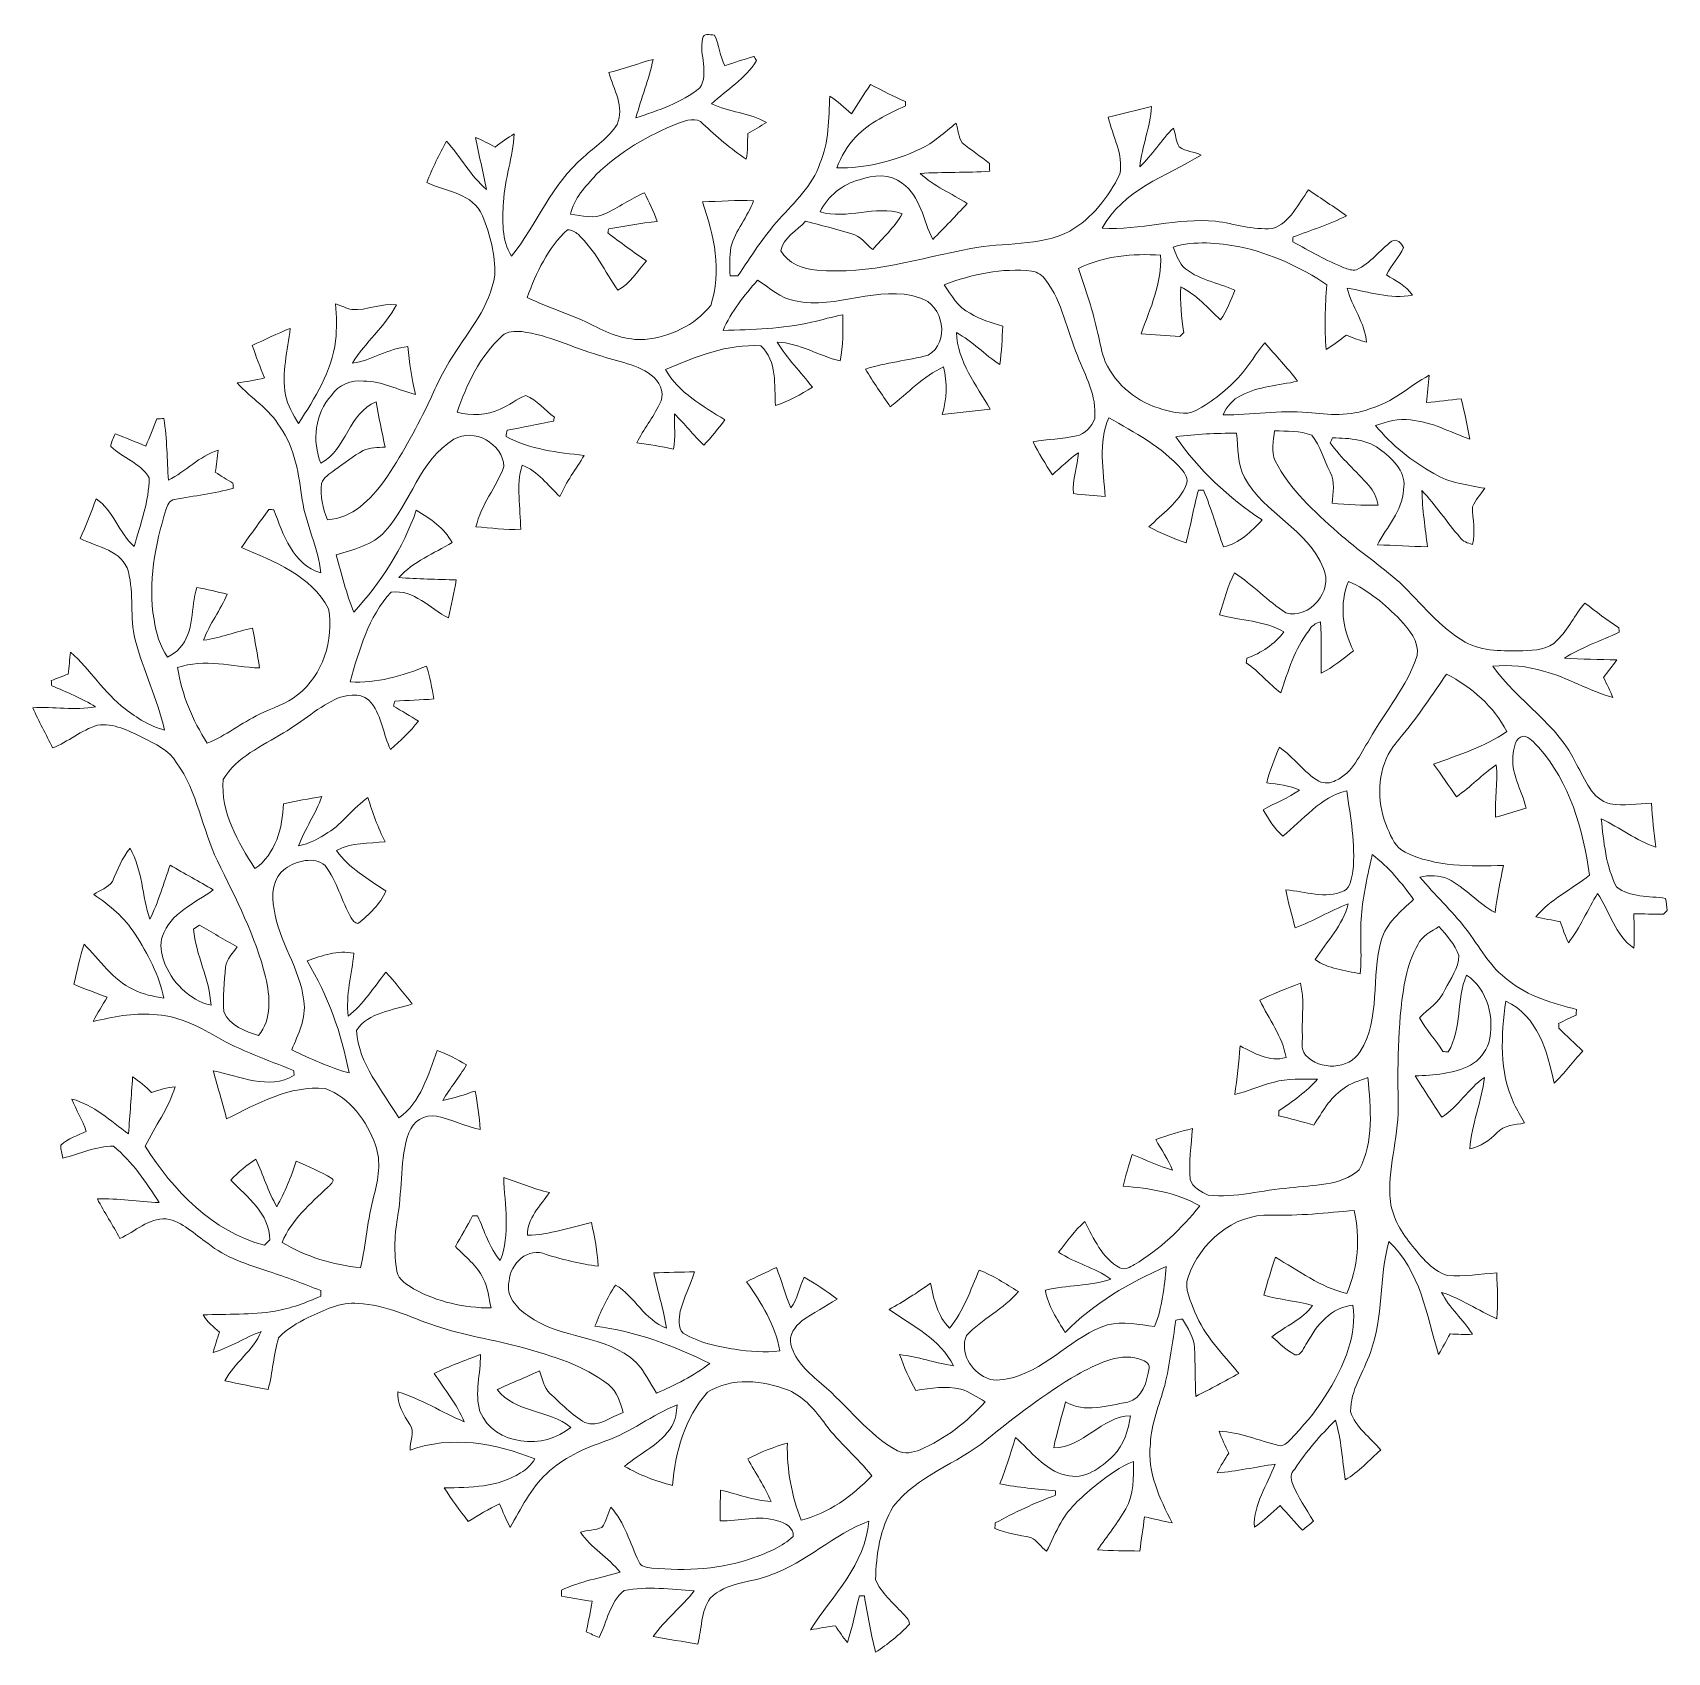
# Model space of a CAD drawing. Header units: centimetres. Extents: x -16.2 to 16.2, y -16 to 16.
import ezdxf

# ---------------------------------------------------------------- set-up
doc = ezdxf.new("R2010")
doc.units = ezdxf.units.CM
doc.header["$MEASUREMENT"] = 0
doc.layers.add('Layer 1', color=7, linetype='Continuous')

msp = doc.modelspace()

# ---------------------------------------------------------------- linework, layer by layer
at = {"layer": 'Layer 1', "color": 8, "lineweight": 9}
for points, knots in [([(-2.91747, 15.91419), (-2.90089, 16.03414), (-2.77707, 15.99568), (-2.68041, 15.98369), (-2.68041, 15.98369), (-2.58551, 15.79213), (-2.5721, 15.57094), (-2.47826, 15.37797), (-2.47826, 15.37797), (-2.28812, 15.44606), (-2.0955, 15.50462), (-1.90288, 15.56565), (-1.90288, 15.56565), (-1.88877, 15.54554), (-1.86055, 15.50497), (-1.84679, 15.48486), (-1.84679, 15.48486), (-2.06763, 15.12185), (-2.43381, 14.90631), (-2.74038, 14.62902), (-2.74038, 14.62902), (-2.39289, 14.46251), (-1.99037, 14.45017), (-1.65453, 14.2579), (-1.65453, 14.2579), (-1.77588, 14.18382), (-1.89724, 14.10973), (-2.02106, 14.03953), (-2.02106, 14.03953), (-2.02918, 13.87055), (-2.01824, 13.6991), (-2.05317, 13.53259), (-2.05317, 13.53259), (-2.35832, 13.74038), (-2.64125, 13.97921), (-2.90901, 14.23321), (-2.90901, 14.23321), (-3.03495, 14.3722), (-3.24309, 14.3027), (-3.39231, 14.24273), (-3.39231, 14.24273), (-3.99274, 14.00708), (-4.5593, 13.6737), (-5.02391, 13.2232), (-5.02391, 13.2232), (-5.22852, 12.99143), (-5.46382, 12.7586), (-5.52697, 12.44215), (-5.52697, 12.44215), (-5.30472, 12.41323), (-5.06201, 12.34479), (-4.85105, 12.44921), (-4.85105, 12.44921), (-4.58082, 12.57303), (-4.33846, 12.74942), (-4.06612, 12.87007), (-4.06612, 12.87007), (-3.97686, 12.6831), (-3.87914, 12.49825), (-3.81529, 12.29998), (-3.81529, 12.29998), (-4.13597, 12.26647), (-4.45311, 12.21003), (-4.77061, 12.15746), (-4.77061, 12.15746), (-4.77555, 12.137), (-4.78472, 12.09608), (-4.78931, 12.07562), (-4.78931, 12.07562), (-4.54237, 11.88159), (-4.2866, 11.69956), (-4.02802, 11.5207), (-4.02802, 11.5207), (-4.20229, 11.31679), (-4.35504, 11.06844), (-4.59458, 10.93932), (-4.59458, 10.93932), (-4.84399, 11.31538), (-5.04578, 11.73237), (-5.37774, 12.04634), (-5.37774, 12.04634), (-5.43525, 12.09678), (-5.50651, 12.14053), (-5.58588, 12.137), (-5.58588, 12.137), (-5.97676, 11.77823), (-6.20642, 11.28892), (-6.38387, 10.7975), (-6.38387, 10.7975), (-5.95418, 10.58831), (-5.49204, 10.4546), (-5.06554, 10.23764), (-5.06554, 10.23764), (-4.75897, 10.06937), (-4.4129, 9.94696), (-4.05871, 9.9653), (-4.05871, 9.9653), (-3.56376, 10.01715), (-3.07199, 10.24576), (-2.75555, 10.63593), (-2.75555, 10.63593), (-2.52307, 11.31362), (-2.68993, 12.03434), (-2.91641, 12.68804), (-2.91641, 12.68804), (-2.58022, 12.69686), (-2.24261, 12.73284), (-1.90571, 12.71168), (-1.90571, 12.71168), (-2.02318, 12.38924), (-2.26766, 12.12607), (-2.35479, 11.79093), (-2.35479, 11.79093), (-2.38654, 11.60395), (-2.38196, 11.41204), (-2.37102, 11.22295), (-2.37102, 11.22295), (-2.31951, 11.22437), (-2.26801, 11.22578), (-2.21615, 11.22719), (-2.21615, 11.22719), (-1.95404, 11.60854), (-1.71132, 12.00577), (-1.39806, 12.34867), (-1.39806, 12.34867), (-1.09361, 12.68416), (-0.74401, 13.0066), (-0.59372, 13.44757), (-0.59372, 13.44757), (-0.41381, 13.86667), (-0.42474, 14.33304), (-0.39934, 14.77931), (-0.39934, 14.77931), (-0.24165, 14.68265), (-0.11077, 14.55106), (0.02646, 14.42829), (0.02646, 14.42829), (0.15346, 14.62091), (0.27693, 14.816), (0.40499, 15.00826), (0.40499, 15.00826), (0.63465, 14.89255), (0.86148, 14.77049), (1.0989, 14.67065), (1.0989, 14.67065), (1.0989, 14.64984), (1.0982, 14.60786), (1.0982, 14.58669), (1.0982, 14.58669), (0.7433, 14.43323), (0.39088, 14.25049), (0.11289, 13.97709), (0.11289, 13.97709), (-0.05045, 13.79964), (-0.17427, 13.58727), (-0.25964, 13.3622), (-0.25964, 13.3622), (0.30656, 13.34915), (0.87313, 13.49132), (1.38395, 13.73191), (1.38395, 13.73191), (1.65665, 13.85256), (1.86619, 14.06493), (2.10009, 14.24203), (2.10009, 14.24203), (2.1403, 14.11503), (2.14277, 13.96968), (2.21933, 13.8575), (2.21933, 13.8575), (2.39325, 13.71286), (2.58163, 13.58657), (2.76084, 13.44792), (2.76084, 13.44792), (2.76119, 13.39607), (2.7619, 13.34421), (2.76296, 13.29235), (2.76296, 13.29235), (2.30576, 13.2666), (1.8475, 13.274), (1.3903, 13.25213), (1.3903, 13.25213), (1.65665, 12.99566), (2.00978, 12.85561), (2.31704, 12.65523), (2.31704, 12.65523), (2.09444, 12.41323), (1.86619, 12.17687), (1.63583, 11.94297), (1.63583, 11.94297), (1.45027, 12.3215), (1.39594, 12.79387), (1.03223, 13.05775), (1.03223, 13.05775), (0.79763, 13.25319), (0.45826, 13.21932), (0.18697, 13.1269), (0.18697, 13.1269), (-0.14887, 13.03729), (-0.43815, 12.80234), (-0.59126, 12.49013), (-0.59126, 12.49013), (-0.0568, 12.32821), (0.49742, 12.63477), (1.03117, 12.45415), (1.03117, 12.45415), (0.88759, 12.18075), (0.64276, 11.98037), (0.44873, 11.74436), (0.44873, 11.74436), (0.31997, 11.85901), (0.20673, 12.00788), (0.03457, 12.05833), (0.03457, 12.05833), (-0.26776, 12.14935), (-0.57326, 12.22802), (-0.87947, 12.30316), (-0.87947, 12.30316), (-1.03752, 12.11901), (-1.33279, 11.98566), (-1.3649, 11.72143), (-1.3649, 11.72143), (-1.23543, 11.47237), (-0.92781, 11.35807), (-0.65687, 11.34043), (-0.65687, 11.34043), (0.38029, 11.23812), (1.38324, 11.57538), (2.38866, 11.76623), (2.38866, 11.76623), (3.03742, 11.89147), (3.74403, 11.79869), (4.34763, 12.10913), (4.34763, 12.10913), (4.78614, 12.36348), (5.11528, 12.78435), (5.33612, 13.23485), (5.33612, 13.23485), (5.4169, 13.62643), (5.18971, 13.98838), (5.10858, 14.36232), (5.10858, 14.36232), (5.39397, 14.43253), (5.67866, 14.50767), (5.96583, 14.57117), (5.96583, 14.57117), (5.93866, 14.16583), (5.77321, 13.78624), (5.73123, 13.38337), (5.73123, 13.38337), (5.9817, 13.61373), (6.15139, 13.91677), (6.40045, 14.14713), (6.40045, 14.14713), (6.43855, 14.0233), (6.44525, 13.88643), (6.51157, 13.77354), (6.51157, 13.77354), (6.63646, 13.68323), (6.80649, 13.68428), (6.94373, 13.61479), (6.94373, 13.61479), (6.25158, 13.19251), (5.39538, 12.92299), (4.98616, 12.16593), (4.98616, 12.16593), (5.73793, 12.1236), (6.47665, 12.37865), (7.23018, 12.30492), (7.23018, 12.30492), (7.6013, 12.25624), (7.97137, 12.12959), (8.34884, 12.16064), (8.34884, 12.16064), (8.71396, 12.27), (8.8586, 12.64677), (9.07062, 12.92546), (9.07062, 12.92546), (9.3158, 12.74872), (9.57651, 12.5942), (9.81816, 12.41146), (9.81816, 12.41146), (9.47949, 12.24001), (9.11613, 12.12748), (8.76229, 11.99377), (8.76229, 11.99377), (8.76124, 11.96978), (8.75947, 11.92145), (8.75841, 11.89711), (8.75841, 11.89711), (9.09144, 11.71931), (9.41917, 11.52811), (9.76948, 11.38594), (9.76948, 11.38594), (9.84779, 11.35983), (9.93211, 11.32244), (10.01571, 11.34396), (10.01571, 11.34396), (10.29123, 11.47731), (10.4775, 11.72919), (10.71668, 11.91017), (10.71668, 11.91017), (10.81264, 11.97261), (10.90436, 11.86713), (10.94599, 11.78881), (10.94599, 11.78881), (10.86944, 11.58773), (10.70681, 11.43533), (10.60873, 11.24553), (10.60873, 11.24553), (10.78971, 11.12559), (11.00314, 11.03351), (11.12379, 10.84301), (11.12379, 10.84301), (10.68705, 10.75517), (10.25878, 10.91075), (9.83298, 10.98271), (9.83298, 10.98271), (9.92646, 10.61406), (10.18505, 10.29444), (10.21856, 9.91133), (10.21856, 9.91133), (10.07957, 9.94236), (9.9501, 10.00375), (9.81816, 10.0542), (9.81816, 10.0542), (9.68481, 9.95648), (9.55746, 9.85065), (9.41529, 9.76598), (9.41529, 9.76598), (9.38848, 10.1939), (9.39271, 10.62287), (9.43116, 11.04974), (9.43116, 11.04974), (8.91152, 11.40322), (8.32485, 11.66252), (7.71172, 11.8001), (7.71172, 11.8001), (7.27816, 11.87312), (6.8199, 11.92851), (6.39163, 11.79516), (6.39163, 11.79516), (6.44278, 11.66357), (6.48794, 11.5214), (6.58283, 11.4124), (6.58283, 11.4124), (6.86894, 11.14605), (7.26616, 11.09207), (7.61365, 10.9432), (7.61365, 10.9432), (7.53181, 10.74106), (7.45067, 10.5361), (7.3279, 10.35442), (7.3279, 10.35442), (7.08096, 10.58936), (6.84989, 10.84936), (6.54262, 11.00882), (6.54262, 11.00882), (6.52815, 10.70543), (6.55355, 10.40275), (6.60083, 10.10358), (6.60083, 10.10358), (6.57543, 10.07819), (6.55073, 10.05244), (6.52639, 10.02668), (6.52639, 10.02668), (6.26957, 10.04185), (6.01274, 10.06196), (5.75698, 10.08101), (5.75698, 10.08101), (5.93831, 10.58302), (6.17255, 11.08537), (6.14363, 11.63359), (6.14363, 11.63359), (5.58941, 11.67204), (5.02214, 11.6156), (4.51697, 11.37006), (4.51697, 11.37006), (4.65984, 10.94567), (4.81259, 10.52234), (4.90149, 10.08242), (4.90149, 10.08242), (4.94806, 9.89651), (4.97769, 9.7046), (5.04896, 9.52574), (5.04896, 9.52574), (5.25886, 9.06112), (5.69666, 8.71682), (6.18525, 8.58418), (6.18525, 8.58418), (6.39304, 8.52844), (6.63328, 8.45681), (6.83824, 8.55877), (6.83824, 8.55877), (7.17197, 8.73658), (7.46901, 8.98069), (7.72195, 9.2608), (7.72195, 9.2608), (7.90187, 9.45977), (8.03169, 9.69613), (8.20173, 9.90251), (8.20173, 9.90251), (8.41622, 9.64745), (8.65293, 9.41038), (8.85084, 9.14157), (8.85084, 9.14157), (8.4776, 9.05513), (8.07896, 9.04349), (7.73536, 8.85793), (7.73536, 8.85793), (7.57167, 8.78314), (7.45208, 8.63956), (7.37941, 8.47799), (7.37941, 8.47799), (7.93785, 8.46811), (8.49595, 8.57252), (9.05439, 8.52385), (9.05439, 8.52385), (9.46573, 8.47727), (9.89259, 8.43917), (10.287, 8.59828), (10.287, 8.59828), (10.72938, 8.71612), (11.06029, 9.0442), (11.45293, 9.25763), (11.45293, 9.25763), (11.43635, 9.07771), (11.41589, 8.8978), (11.39966, 8.71788), (11.39966, 8.71788), (11.62932, 8.74222), (11.85933, 8.7655), (12.08899, 8.79302), (12.08899, 8.79302), (12.1539, 8.52879), (12.21564, 8.2628), (12.25656, 7.99327), (12.25656, 7.99327), (11.87097, 8.13509), (11.50197, 8.33899), (11.08569, 8.37427), (11.08569, 8.37427), (10.85074, 8.41026), (10.61544, 8.3404), (10.3946, 8.26738), (10.3946, 8.26738), (10.70822, 7.87509), (11.11426, 7.56253), (11.54748, 7.31277), (11.54748, 7.31277), (11.85263, 7.13038), (12.21034, 7.09016), (12.55289, 7.02243), (12.55289, 7.02243), (12.47493, 6.90037), (12.36451, 6.7963), (12.31371, 6.65942), (12.31371, 6.65942), (12.30736, 6.41001), (12.38003, 6.16024), (12.31053, 5.91189), (12.31053, 5.91189), (12.2174, 5.94117), (12.11615, 5.96939), (12.06041, 6.05758), (12.06041, 6.05758), (11.79971, 6.35462), (11.58522, 6.68941), (11.31253, 6.97622), (11.31253, 6.97622), (11.31782, 6.60298), (11.37849, 6.23432), (11.42012, 5.86391), (11.42012, 5.86391), (11.09063, 5.87696), (10.76113, 5.89283), (10.43234, 5.90659), (10.43234, 5.90659), (10.61332, 6.26008), (10.92518, 6.57581), (10.94599, 6.99103), (10.94599, 6.99103), (11.01725, 7.31488), (10.75796, 7.58617), (10.52089, 7.76467), (10.52089, 7.76467), (10.24925, 7.99186), (9.88236, 8.0162), (9.54334, 8.01973), (9.54334, 8.01973), (9.5317, 7.99574), (9.50877, 7.94777), (9.49713, 7.92378), (9.49713, 7.92378), (9.71832, 7.61368), (10.00725, 7.36357), (10.25984, 7.08099), (10.25984, 7.08099), (10.36496, 6.97622), (10.41153, 6.83193), (10.44822, 6.69152), (10.44822, 6.69152), (10.14448, 6.682), (9.84003, 6.70352), (9.5377, 6.7268), (9.5377, 6.7268), (9.54934, 6.93212), (9.60049, 7.15084), (9.49678, 7.34099), (9.49678, 7.34099), (9.37295, 7.58193), (9.30698, 7.86133), (9.13165, 8.07194), (9.13165, 8.07194), (8.89847, 8.16825), (8.64094, 8.14567), (8.3947, 8.16261), (8.3947, 8.16261), (8.37777, 7.96505), (8.31744, 7.75021), (8.41163, 7.56359), (8.41163, 7.56359), (8.69774, 6.99597), (9.17963, 6.56629), (9.64741, 6.15036), (9.64741, 6.15036), (10.04006, 5.79829), (10.48032, 5.50478), (10.87649, 5.15693), (10.87649, 5.15693), (11.29947, 4.75688), (11.64978, 4.26758), (12.16978, 3.98183), (12.16978, 3.98183), (12.51197, 3.78216), (12.9286, 3.81249), (13.31031, 3.81038), (13.31031, 3.81038), (13.54561, 3.81532), (13.81831, 3.8319), (13.9887, 4.01746), (13.9887, 4.01746), (14.20495, 4.23512), (14.33583, 4.51946), (14.53374, 4.75265), (14.53374, 4.75265), (14.75634, 4.58719), (14.97365, 4.41433), (15.20649, 4.26264), (15.20649, 4.26264), (15.2079, 4.24077), (15.21072, 4.19702), (15.21248, 4.17515), (15.21248, 4.17515), (14.85159, 4.00546), (14.46565, 3.88164), (14.12981, 3.66327), (14.12981, 3.66327), (14.47447, 3.64422), (14.82019, 3.63893), (15.16592, 3.6287), (15.16592, 3.6287), (15.0816, 3.51052), (14.99235, 3.39622), (14.90416, 3.28121), (14.90416, 3.28121), (14.9673, 3.14963), (15.03257, 3.01874), (15.08831, 2.88363), (15.08831, 2.88363), (14.61558, 3.01416), (14.1919, 3.28156), (13.71741, 3.40821), (13.71741, 3.40821), (13.3918, 3.50522), (13.04854, 3.53204), (12.71094, 3.50558), (12.71094, 3.50558), (13.20236, 2.8032), (14.01304, 2.35976), (14.36934, 1.55824), (14.36934, 1.55824), (14.54115, 1.2672), (14.66991, 0.87068), (15.03715, 0.77966), (15.03715, 0.77966), (15.30562, 0.73133), (15.57937, 0.78989), (15.85031, 0.79378), (15.85031, 0.79378), (15.87359, 0.50309), (15.89864, 0.2124), (15.93568, -0.07688), (15.93568, -0.07688), (15.54974, 0.05612), (15.22342, 0.31188), (14.85759, 0.48686), (14.85759, 0.48686), (14.90839, 0.03213), (14.94543, -0.45012), (15.16168, -0.86181), (15.16168, -0.86181), (15.4305, -1.07559), (15.80409, -1.03608), (16.13076, -1.08794), (16.13076, -1.08794), (16.1417, -1.16661), (16.15299, -1.24599), (16.16463, -1.32571), (16.16463, -1.32571), (16.13853, -1.35076), (16.11277, -1.37581), (16.08737, -1.40156), (16.08737, -1.40156), (15.89193, -1.3998), (15.69896, -1.39415), (15.50458, -1.39556), (15.50458, -1.39556), (15.50635, -1.62028), (15.5194, -1.84606), (15.50176, -2.07113), (15.50176, -2.07113), (15.12817, -1.81114), (15.02657, -1.34935), (14.78492, -0.99058), (14.78492, -0.99058), (14.58489, -1.3109), (14.44343, -1.66967), (14.20848, -1.96706), (14.20848, -1.96706), (14.14427, -1.83089), (14.09312, -1.68943), (14.04796, -1.5462), (14.04796, -1.5462), (13.88428, -1.51939), (13.72235, -1.49117), (13.56113, -1.45554), (13.56113, -1.45554), (13.84794, -1.10558), (14.27656, -0.91191), (14.62299, -0.62933), (14.62299, -0.62933), (14.50128, 0.27696), (14.23705, 1.20476), (13.61652, 1.90114), (13.61652, 1.90114), (13.52903, 1.98828), (13.44542, 2.11175), (13.31172, 2.12163), (13.31172, 2.12163), (13.16461, 2.08847), (13.13392, 1.90573), (13.11593, 1.78332), (13.11593, 1.78332), (13.05807, 1.39949), (13.28032, 1.05801), (13.37592, 0.69817), (13.37592, 0.69817), (13.17272, 0.6382), (12.9727, 0.57188), (12.76773, 0.52002), (12.76773, 0.52002), (12.75221, 0.86398), (12.8143, 1.20758), (12.7822, 1.55048), (12.7822, 1.55048), (12.49998, 1.36598), (12.27384, 1.11022), (11.99409, 0.9236), (11.99409, 0.9236), (11.84416, 1.13914), (11.69635, 1.35504), (11.54077, 1.56601), (11.54077, 1.56601), (12.03572, 1.75157), (12.55042, 1.90538), (12.98963, 2.21124), (12.98963, 2.21124), (12.73598, 2.71395), (12.29113, 3.0893), (11.80042, 3.3493), (11.80042, 3.3493), (11.51819, 2.95066), (11.25573, 2.5372), (10.94105, 2.16255), (10.94105, 2.16255), (10.83804, 2.02991), (10.72127, 1.90538), (10.64295, 1.7558), (10.64295, 1.7558), (10.41647, 1.3046), (10.42952, 0.75003), (10.63308, 0.29248), (10.63308, 0.29248), (10.70857, 0.11644), (10.79465, -0.08394), (10.97809, -0.17284), (10.97809, -0.17284), (11.58205, -0.47093), (12.27102, -0.44977), (12.92648, -0.43848), (12.92648, -0.43848), (12.8591, -0.74539), (12.80195, -1.05443), (12.75997, -1.36558), (12.75997, -1.36558), (12.41848, -1.18884), (12.17083, -0.87345), (11.82476, -0.70271), (11.82476, -0.70271), (11.6526, -0.6258), (11.45505, -0.62898), (11.27301, -0.66531), (11.27301, -0.66531), (11.56088, -1.01915), (11.90096, -1.32677), (12.18001, -1.68802), (12.18001, -1.68802), (12.44741, -2.03797), (12.65802, -2.45178), (13.02667, -2.71143), (13.02667, -2.71143), (13.41014, -3.02857), (13.89768, -3.16227), (14.3697, -3.28328), (14.3697, -3.28328), (14.36582, -3.32173), (14.36229, -3.36054), (14.35911, -3.39969), (14.35911, -3.39969), (14.24305, -3.45014), (14.12946, -3.50659), (14.01516, -3.56091), (14.01516, -3.56091), (14.01621, -3.58526), (14.01833, -3.63359), (14.01939, -3.65793), (14.01939, -3.65793), (14.17638, -3.80821), (14.33654, -3.95602), (14.49141, -4.10913), (14.49141, -4.10913), (14.29526, -4.31339), (14.13263, -4.54763), (13.92731, -4.74307), (13.92731, -4.74307), (13.79608, -4.12853), (13.59853, -3.40358), (12.96988, -3.12241), (12.96988, -3.12241), (12.87992, -3.79304), (12.82982, -4.51906), (13.13251, -5.147), (13.13251, -5.147), (13.19248, -5.27929), (13.26938, -5.40277), (13.34064, -5.53012), (13.34064, -5.53012), (13.15085, -5.57139), (12.93107, -5.56399), (12.79419, -5.72344), (12.79419, -5.72344), (12.64497, -5.87055), (12.47458, -6.00813), (12.26009, -6.03812), (12.26009, -6.03812), (12.2936, -5.55481), (12.4908, -5.10467), (12.54866, -4.62736), (12.54866, -4.62736), (12.23116, -4.85067), (12.03113, -5.20309), (11.70693, -5.41794), (11.70693, -5.41794), (11.52984, -5.14594), (11.35204, -4.87431), (11.17882, -4.6002), (11.17882, -4.6002), (11.54818, -4.58256), (11.93659, -4.56104), (12.27102, -4.38641), (12.27102, -4.38641), (12.44741, -4.29681), (12.56665, -4.12289), (12.63403, -3.94156), (12.63403, -3.94156), (12.75715, -3.46778), (12.61604, -2.88605), (12.19341, -2.60559), (12.19341, -2.60559), (11.98704, -3.09031), (12.11016, -3.66463), (11.83252, -4.12571), (11.83252, -4.12571), (11.80641, -4.12324), (11.7542, -4.11866), (11.7281, -4.11619), (11.7281, -4.11619), (11.58734, -3.88335), (11.39119, -3.68721), (11.26278, -3.44767), (11.26278, -3.44767), (11.44023, -3.27269), (11.66813, -3.13299), (11.76761, -2.89346), (11.76761, -2.89346), (11.8678, -2.67262), (12.05054, -2.47577), (12.03925, -2.21824), (12.03925, -2.21824), (11.96869, -1.99211), (11.79654, -1.81925), (11.64837, -1.64145), (11.64837, -1.64145), (11.49879, -1.75011), (11.30618, -1.82313), (11.23139, -2.00658), (11.23139, -2.00658), (11.10827, -2.20096), (11.05006, -2.42603), (10.99009, -2.64616), (10.99009, -2.64616), (10.8331, -3.4572), (10.83204, -4.28693), (10.84016, -5.11031), (10.84016, -5.11031), (10.86591, -5.73332), (10.65459, -6.33763), (10.67823, -6.96063), (10.67823, -6.96063), (10.69128, -7.29507), (10.84016, -7.60727), (11.04829, -7.86445), (11.04829, -7.86445), (11.25996, -8.1315), (11.47798, -8.43842), (11.81876, -8.54707), (11.81876, -8.54707), (12.14226, -8.57353), (12.46717, -8.51674), (12.79031, -8.49557), (12.79031, -8.49557), (12.80654, -8.79683), (12.81359, -9.09917), (12.7949, -9.4008), (12.7949, -9.4008), (12.42272, -9.24099), (12.08546, -9.00392), (11.69776, -8.8801), (11.69776, -8.8801), (11.85404, -9.18842), (12.12815, -9.4142), (12.30877, -9.70701), (12.30877, -9.70701), (12.16166, -9.7183), (12.01349, -9.70842), (11.86709, -9.70313), (11.86709, -9.70313), (11.79548, -9.84071), (11.71998, -9.97547), (11.64061, -10.10847), (11.64061, -10.10847), (11.40178, -9.33624), (11.28466, -8.4497), (10.65636, -7.87538), (10.65636, -7.87538), (10.45916, -8.59364), (10.55264, -9.36658), (10.29159, -10.07142), (10.29159, -10.07142), (10.15647, -10.45666), (9.89859, -10.81544), (9.89965, -11.23665), (9.89965, -11.23665), (10.00019, -11.55345), (10.29264, -11.75383), (10.49973, -12.00042), (10.49973, -12.00042), (10.25984, -12.18809), (10.06651, -12.43927), (9.79629, -12.58638), (9.79629, -12.58638), (9.7342, -12.19339), (9.71868, -11.78946), (9.60014, -11.40775), (9.60014, -11.40775), (9.30487, -11.70691), (9.02264, -12.02335), (8.7951, -12.37789), (8.7951, -12.37789), (8.70797, -12.45197), (8.71502, -12.5698), (8.75206, -12.66293), (8.75206, -12.66293), (8.85649, -12.92752), (9.02335, -13.15964), (9.16517, -13.40482), (9.16517, -13.40482), (9.09426, -13.46621), (9.02159, -13.52618), (8.94786, -13.58439), (8.94786, -13.58439), (8.79969, -13.42317), (8.65329, -13.2616), (8.50759, -13.09861), (8.50759, -13.09861), (8.33861, -13.24043), (8.18409, -13.40236), (7.99818, -13.52265), (7.99818, -13.52265), (7.97172, -13.06369), (8.25747, -12.68904), (8.40811, -12.27841), (8.40811, -12.27841), (8.02464, -12.32956), (7.64752, -12.4241), (7.26087, -12.4495), (7.26087, -12.4495), (7.33037, -12.31509), (7.41186, -12.18739), (7.49265, -12.05968), (7.49265, -12.05968), (7.42562, -11.9161), (7.34871, -11.77605), (7.29827, -11.62612), (7.29827, -11.62612), (7.7089, -11.63706), (8.08814, -11.81838), (8.48289, -11.90764), (8.48289, -11.90764), (8.57532, -11.93233), (8.64729, -11.85401), (8.70479, -11.7951), (8.70479, -11.7951), (9.20785, -11.2804), (9.63683, -10.67362), (9.8612, -9.98429), (9.8612, -9.98429), (9.94833, -9.71089), (9.98996, -9.41985), (9.94339, -9.13516), (9.94339, -9.13516), (9.52253, -9.17572), (9.22761, -9.52321), (9.04416, -9.87458), (9.04416, -9.87458), (8.97079, -9.95254), (8.93833, -10.14021), (8.79828, -10.11623), (8.79828, -10.11623), (8.62824, -10.02309), (8.48819, -9.88516), (8.34602, -9.75675), (8.34602, -9.75675), (8.60848, -9.54791), (8.94962, -9.41914), (9.15, -9.14009), (9.15, -9.14009), (8.83356, -9.04837), (8.50159, -9.02755), (8.18515, -8.93654), (8.18515, -8.93654), (8.25394, -8.68431), (8.33155, -8.43419), (8.41234, -8.18618), (8.41234, -8.18618), (8.87095, -8.44477), (9.29852, -8.78238), (9.82345, -8.8995), (9.82345, -8.8995), (10.0524, -8.39185), (10.09474, -7.79813), (9.97303, -7.25767), (9.97303, -7.25767), (9.42411, -7.31024), (8.87413, -7.3688), (8.32203, -7.3501), (8.32203, -7.3501), (7.57802, -7.32611), (6.91974, -7.89938), (6.6862, -8.57883), (6.6862, -8.57883), (6.598, -8.81518), (6.74511, -9.05225), (6.8199, -9.26992), (6.8199, -9.26992), (7.00511, -9.7444), (7.37976, -10.09788), (7.69267, -10.487), (7.69267, -10.487), (7.40516, -10.63129), (7.12788, -10.79533), (6.8386, -10.93644), (6.8386, -10.93644), (6.82449, -10.61647), (6.82766, -10.2965), (6.8139, -9.97724), (6.8139, -9.97724), (6.80261, -9.76521), (6.67632, -9.5853), (6.57437, -9.40785), (6.57437, -9.40785), (6.53133, -9.41491), (6.48864, -9.42232), (6.44631, -9.43008), (6.44631, -9.43008), (6.37611, -9.86187), (6.32566, -10.29791), (6.22406, -10.72442), (6.22406, -10.72442), (6.11823, -11.10718), (5.95418, -11.48148), (5.94113, -11.884), (5.94113, -11.884), (5.87622, -12.43892), (6.12669, -12.95856), (6.3694, -13.43975), (6.3694, -13.43975), (6.18702, -13.40306), (6.00781, -13.35896), (5.82683, -13.31945), (5.82683, -13.31945), (5.79191, -13.54488), (5.7658, -13.77207), (5.72911, -13.99749), (5.72911, -13.99749), (5.45183, -13.98409), (5.17384, -13.99784), (4.89797, -13.96927), (4.89797, -13.96927), (5.08776, -13.70363), (5.29026, -13.44575), (5.45289, -13.16247), (5.45289, -13.16247), (5.61128, -12.87883), (5.61375, -12.53981), (5.60881, -12.22408), (5.60881, -12.22408), (5.34458, -12.3285), (5.11351, -12.49995), (4.89021, -12.67211), (4.89021, -12.67211), (4.61927, -12.89294), (4.34093, -13.12331), (4.17266, -13.43657), (4.17266, -13.43657), (4.05659, -13.61438), (3.9938, -13.82004), (3.88373, -14.00067), (3.88373, -14.00067), (3.77508, -13.91565), (3.69958, -13.79006), (3.57752, -13.7255), (3.57752, -13.7255), (3.33622, -13.67929), (3.08998, -13.64859), (2.86279, -13.55052), (2.86279, -13.55052), (2.86526, -13.52301), (2.87055, -13.46868), (2.87338, -13.44151), (2.87338, -13.44151), (3.2572, -13.23514), (3.64984, -13.04358), (4.05977, -12.89471), (4.05977, -12.89471), (4.06153, -12.87213), (4.06541, -12.82662), (4.06718, -12.80404), (4.06718, -12.80404), (3.69923, -12.76418), (3.32846, -12.74407), (2.9658, -12.66822), (2.9658, -12.66822), (3.07552, -12.36413), (3.18347, -12.05933), (3.27307, -11.74889), (3.27307, -11.74889), (3.58246, -12.01735), (3.84246, -12.39976), (4.26614, -12.49501), (4.26614, -12.49501), (4.63162, -12.60014), (4.96605, -12.35072), (5.20876, -12.10801), (5.20876, -12.10801), (5.42502, -11.9034), (5.4991, -11.60107), (5.54884, -11.31885), (5.54884, -11.31885), (4.96923, -11.33649), (4.61786, -11.95209), (4.02978, -11.95314), (4.02978, -11.95314), (4.09116, -11.64552), (4.18465, -11.34566), (4.26508, -11.04298), (4.26508, -11.04298), (4.63656, -11.2744), (5.09235, -11.12129), (5.49204, -11.05144), (5.49204, -11.05144), (5.79332, -10.98336), (5.87304, -10.63658), (5.91538, -10.37834), (5.91538, -10.37834), (5.93408, -10.26369), (5.79861, -10.22453), (5.71429, -10.19702), (5.71429, -10.19702), (5.28144, -10.06578), (4.86022, -10.3159), (4.49086, -10.50958), (4.49086, -10.50958), (3.85727, -10.88035), (3.27378, -11.33014), (2.7051, -11.79263), (2.7051, -11.79263), (2.11667, -12.27382), (1.3335, -12.50207), (0.85549, -13.11766), (0.85549, -13.11766), (0.59478, -13.54699), (0.51435, -14.0684), (0.50588, -14.56299), (0.50588, -14.56299), (0.6156, -14.82899), (0.85019, -15.01772), (1.0414, -15.22692), (1.0414, -15.22692), (1.09432, -15.28972), (1.17581, -15.34828), (1.17651, -15.44), (1.17651, -15.44), (0.98037, -15.65449), (0.74824, -15.83864), (0.50518, -15.99915), (0.50518, -15.99915), (0.41346, -15.63085), (0.34466, -15.25726), (0.28505, -14.88261), (0.28505, -14.88261), (0.26035, -14.88296), (0.21061, -14.88367), (0.18591, -14.88402), (0.18591, -14.88402), (0.09666, -15.18706), (0.05539, -15.50421), (-0.05186, -15.80229), (-0.05186, -15.80229), (-0.13935, -15.7), (-0.21484, -15.58887), (-0.28857, -15.47669), (-0.28857, -15.47669), (-0.45438, -15.49327), (-0.61771, -15.52643), (-0.78281, -15.55148), (-0.78281, -15.55148), (-0.33761, -14.87414), (0.3041, -14.25784), (0.37465, -13.40482), (0.37465, -13.40482), (-0.32209, -13.66094), (-0.86395, -14.22327), (-1.5681, -14.4681), (-1.5681, -14.4681), (-1.96356, -14.63108), (-2.44828, -14.60462), (-2.76437, -14.92918), (-2.76437, -14.92918), (-2.9524, -15.19059), (-2.92911, -15.53596), (-3.01025, -15.83582), (-3.01025, -15.83582), (-3.30376, -15.78008), (-3.6008, -15.74586), (-3.89326, -15.68659), (-3.89326, -15.68659), (-3.65689, -15.35463), (-3.33128, -15.10063), (-3.07904, -14.78207), (-3.07904, -14.78207), (-3.53907, -14.75208), (-4.01496, -14.68541), (-4.46899, -14.77748), (-4.46899, -14.77748), (-4.75015, -15.00926), (-4.80483, -15.39449), (-4.96252, -15.70705), (-4.96252, -15.70705), (-5.04825, -15.67001), (-5.13292, -15.63191), (-5.21688, -15.59134), (-5.21688, -15.59134), (-5.17419, -15.39132), (-5.12904, -15.19235), (-5.0987, -14.99021), (-5.0987, -14.99021), (-5.30154, -14.95811), (-5.50474, -14.92706), (-5.70689, -14.89178), (-5.70689, -14.89178), (-5.70689, -14.86144), (-5.70618, -14.80112), (-5.70583, -14.77078), (-5.70583, -14.77078), (-5.34035, -14.58769), (-4.92972, -14.53512), (-4.54342, -14.4113), (-4.54342, -14.4113), (-4.78578, -14.12872), (-5.12127, -13.93364), (-5.33047, -13.62319), (-5.33047, -13.62319), (-5.19254, -13.58298), (-5.03908, -13.58615), (-4.90643, -13.52794), (-4.90643, -13.52794), (-4.82177, -13.40694), (-4.78649, -13.25983), (-4.72899, -13.12543), (-4.72899, -13.12543), (-4.45841, -13.43657), (-4.34869, -13.84015), (-4.17759, -14.20598), (-4.17759, -14.20598), (-4.13914, -14.30688), (-4.01426, -14.32452), (-3.92183, -14.33334), (-3.92183, -14.33334), (-3.23885, -14.39401), (-2.5333, -14.35979), (-1.88454, -14.11991), (-1.88454, -14.11991), (-1.61537, -14.02042), (-1.33385, -13.90965), (-1.12501, -13.7061), (-1.12501, -13.7061), (-1.10455, -13.52936), (-1.29258, -13.43657), (-1.43581, -13.39777), (-1.43581, -13.39777), (-1.80869, -13.27641), (-2.19146, -13.41541), (-2.56928, -13.39742), (-2.56928, -13.39742), (-2.56681, -13.19422), (-2.56469, -12.99137), (-2.56222, -12.78923), (-2.56222, -12.78923), (-2.22991, -12.87178), (-1.90465, -12.99419), (-1.55928, -13.01677), (-1.55928, -13.01677), (-1.68416, -12.71867), (-1.87184, -12.45479), (-2.02177, -12.1701), (-2.02177, -12.1701), (-1.77094, -12.04451), (-1.51095, -11.9348), (-1.23896, -11.86354), (-1.23896, -11.86354), (-1.25271, -12.38565), (-1.15252, -12.89965), (-0.96696, -13.38648), (-0.96696, -13.38648), (-0.42192, -13.25242), (0.04233, -12.90706), (0.42863, -12.51159), (0.42863, -12.51159), (0.15558, -12.14541), (-0.21061, -11.86142), (-0.48366, -11.49489), (-0.48366, -11.49489), (-0.6798, -11.2236), (-0.89923, -10.9502), (-1.21744, -10.81685), (-1.21744, -10.81685), (-1.71909, -10.61682), (-2.34244, -10.55403), (-2.81799, -10.85459), (-2.81799, -10.85459), (-3.26355, -11.36118), (-3.45475, -12.03887), (-3.51155, -12.69892), (-3.51155, -12.69892), (-3.83963, -12.61249), (-4.16419, -12.4936), (-4.4577, -12.32144), (-4.4577, -12.32144), (-4.14902, -12.0558), (-3.74156, -11.88576), (-3.52284, -11.52734), (-3.52284, -11.52734), (-3.44382, -11.40281), (-3.4357, -11.24865), (-3.41701, -11.10754), (-3.41701, -11.10754), (-3.91936, -11.29627), (-4.33599, -11.6554), (-4.84681, -11.82509), (-4.84681, -11.82509), (-5.26486, -11.97184), (-5.68113, -12.15458), (-6.00498, -12.46608), (-6.00498, -12.46608), (-6.31613, -12.76489), (-6.51122, -13.15823), (-6.72289, -13.52865), (-6.72289, -13.52865), (-6.79732, -13.37449), (-6.86576, -13.21821), (-6.93385, -13.06228), (-6.93385, -13.06228), (-7.14763, -13.16352), (-7.34942, -13.28841), (-7.55191, -13.40976), (-7.55191, -13.40976), (-7.71631, -13.19422), (-7.88388, -12.97973), (-8.02428, -12.7476), (-8.02428, -12.7476), (-7.51522, -12.73807), (-6.95889, -12.73913), (-6.51616, -12.44809), (-6.51616, -12.44809), (-6.3948, -12.38847), (-6.30555, -12.28652), (-6.23394, -12.17504), (-6.23394, -12.17504), (-7.00687, -11.8586), (-7.89622, -11.70726), (-8.6995, -12.00006), (-8.6995, -12.00006), (-8.70938, -11.83673), (-8.60354, -11.64623), (-8.70303, -11.49418), (-8.70303, -11.49418), (-8.83426, -11.30192), (-8.95456, -11.08707), (-8.94292, -10.84683), (-8.94292, -10.84683), (-8.48148, -10.98794), (-8.07261, -11.25429), (-7.62847, -11.43844), (-7.62847, -11.43844), (-7.77452, -11.0899), (-8.02005, -10.79533), (-8.22678, -10.48277), (-8.22678, -10.48277), (-7.92903, -10.33989), (-7.61753, -10.22665), (-7.3085, -10.11022), (-7.3085, -10.11022), (-7.30215, -10.48418), (-7.42879, -10.87153), (-7.31943, -11.23806), (-7.31943, -11.23806), (-7.03439, -11.91646), (-6.04026, -12.00218), (-5.52132, -11.54992), (-5.52132, -11.54992), (-5.95066, -11.19679), (-6.62728, -11.26593), (-6.97547, -10.8045), (-6.97547, -10.8045), (-6.70242, -10.66868), (-6.41562, -10.56426), (-6.14045, -10.43302), (-6.14045, -10.43302), (-6.08577, -10.58437), (-6.05614, -10.76005), (-5.93584, -10.87823), (-5.93584, -10.87823), (-5.71394, -11.07826), (-5.50404, -11.30403), (-5.2451, -11.45714), (-5.2451, -11.45714), (-4.97064, -11.55415), (-4.73251, -11.33966), (-4.48345, -11.25676), (-4.48345, -11.25676), (-4.54731, -11.05991), (-4.60022, -10.8359), (-4.77449, -10.70537), (-4.77449, -10.70537), (-5.26874, -10.31872), (-5.88469, -10.14021), (-6.47912, -9.97194), (-6.47912, -9.97194), (-7.04744, -9.80931), (-7.63905, -9.73982), (-8.19785, -9.54261), (-8.19785, -9.54261), (-8.70197, -9.3754), (-9.18739, -9.11998), (-9.72855, -9.09953), (-9.72855, -9.09953), (-10.07886, -9.06813), (-10.4073, -9.23429), (-10.71457, -9.37963), (-10.71457, -9.37963), (-10.92553, -9.48511), (-11.14037, -9.60153), (-11.30018, -9.77827), (-11.30018, -9.77827), (-11.40284, -10.11129), (-11.4173, -10.46407), (-11.50726, -10.80027), (-11.50726, -10.80027), (-11.79477, -10.74911), (-12.08123, -10.69091), (-12.36662, -10.62882), (-12.36662, -10.62882), (-12.17119, -10.27039), (-11.80606, -10.03156), (-11.64378, -9.65374), (-11.64378, -9.65374), (-11.96728, -9.77686), (-12.26326, -9.9663), (-12.59487, -10.06931), (-12.59487, -10.06931), (-12.56065, -9.93349), (-12.51409, -9.80155), (-12.47246, -9.66784), (-12.47246, -9.66784), (-12.58817, -9.56202), (-12.71376, -9.46289), (-12.7949, -9.32601), (-12.7949, -9.32601), (-12.31971, -9.30414), (-11.84099, -9.33165), (-11.36967, -9.25122), (-11.36967, -9.25122), (-11.05641, -9.19795), (-10.75902, -9.08153), (-10.46762, -8.95841), (-10.46762, -8.95841), (-10.46762, -8.93019), (-10.46762, -8.87374), (-10.46762, -8.84552), (-10.46762, -8.84552), (-10.80558, -8.70935), (-11.14742, -8.58094), (-11.49456, -8.46911), (-11.49456, -8.46911), (-11.91648, -8.33117), (-12.3511, -8.19148), (-12.70317, -7.91031), (-12.70317, -7.91031), (-12.96317, -7.73286), (-13.20024, -7.4771), (-13.52374, -7.4263), (-13.52374, -7.4263), (-13.87863, -7.41219), (-14.13898, -7.67501), (-14.44096, -7.81471), (-14.44096, -7.81471), (-14.57925, -7.54801), (-14.74752, -7.29824), (-14.88616, -7.03225), (-14.88616, -7.03225), (-14.47624, -7.01531), (-14.07125, -7.09469), (-13.66273, -7.1028), (-13.66273, -7.1028), (-13.92308, -6.70381), (-14.19225, -6.29318), (-14.5669, -5.99155), (-14.5669, -5.99155), (-14.9158, -5.98062), (-15.23294, -6.14854), (-15.56632, -6.22297), (-15.56632, -6.22297), (-15.58502, -6.13901), (-15.61077, -6.0547), (-15.60724, -5.96792), (-15.60724, -5.96792), (-15.46684, -5.83492), (-15.27457, -5.77848), (-15.10418, -5.69557), (-15.10418, -5.69557), (-15.17932, -5.47438), (-15.30632, -5.27612), (-15.38781, -5.0581), (-15.38781, -5.0581), (-14.95284, -5.17099), (-14.62476, -5.49202), (-14.26845, -5.74531), (-14.26845, -5.74531), (-14.24164, -5.36996), (-14.21447, -4.9939), (-14.18837, -4.61854), (-14.18837, -4.61854), (-14.05043, -4.70391), (-13.93507, -4.81857), (-13.81266, -4.92405), (-13.81266, -4.92405), (-13.66026, -4.88171), (-13.50998, -4.81574), (-13.34946, -4.8161), (-13.34946, -4.8161), (-13.47505, -5.23837), (-13.7474, -5.59538), (-13.93931, -5.98767), (-13.93931, -5.98767), (-13.38862, -6.86044), (-12.61357, -7.68312), (-11.5824, -7.94841), (-11.5824, -7.94841), (-11.54677, -7.91278), (-11.51079, -7.87786), (-11.4748, -7.84328), (-11.4748, -7.84328), (-11.47692, -7.32717), (-11.92212, -6.99626), (-12.24774, -6.6583), (-12.24774, -6.6583), (-12.09428, -6.50696), (-11.93624, -6.35668), (-11.74856, -6.24802), (-11.74856, -6.24802), (-11.60815, -6.55882), (-11.5062, -6.88726), (-11.33722, -7.18535), (-11.33722, -7.18535), (-11.17988, -6.8996), (-11.05006, -6.59974), (-10.95304, -6.28824), (-10.95304, -6.28824), (-10.70927, -6.38067), (-10.47574, -6.49885), (-10.24819, -6.62549), (-10.24819, -6.62549), (-10.16635, -6.671), (-10.3064, -6.78072), (-10.32898, -6.80047), (-10.32898, -6.80047), (-10.67223, -7.12468), (-11.04512, -7.44429), (-11.23244, -7.89056), (-11.23244, -7.89056), (-10.76113, -8.17842), (-10.22526, -8.33329), (-9.67916, -8.39537), (-9.67916, -8.39537), (-9.57439, -7.92266), (-9.54158, -7.43688), (-9.41564, -6.96839), (-9.41564, -6.96839), (-9.32744, -6.64419), (-9.26924, -6.29318), (-9.38354, -5.96792), (-9.38354, -5.96792), (-9.55569, -5.49167), (-9.88695, -5.02671), (-10.37837, -4.84855), (-10.37837, -4.84855), (-11.08322, -4.78011), (-11.72351, -5.14877), (-12.33064, -5.45074), (-12.33064, -5.45074), (-12.40825, -5.13113), (-12.50844, -4.81751), (-12.59276, -4.50001), (-12.59276, -4.50001), (-12.07876, -4.6002), (-11.48927, -4.88947), (-10.99256, -4.58714), (-10.99256, -4.58714), (-10.99573, -4.56245), (-11.00173, -4.51306), (-11.0049, -4.48872), (-11.0049, -4.48872), (-11.52243, -4.28517), (-12.05054, -4.10066), (-12.53455, -3.82232), (-12.53455, -3.82232), (-12.9159, -3.59796), (-13.33218, -3.39123), (-13.78444, -3.38735), (-13.78444, -3.38735), (-14.18555, -3.34184), (-14.57854, -3.43815), (-14.9673, -3.52105), (-14.9673, -3.52105), (-14.88511, -3.3563), (-14.78386, -3.20179), (-14.68896, -3.04445), (-14.68896, -3.04445), (-14.90874, -2.95731), (-15.13381, -2.88429), (-15.34866, -2.78621), (-15.34866, -2.78621), (-15.28868, -2.51951), (-15.22906, -2.25211), (-15.14934, -1.9907), (-15.14934, -1.9907), (-14.83713, -2.30291), (-14.5856, -2.69802), (-14.17285, -2.88887), (-14.17285, -2.88887), (-13.98658, -2.99224), (-13.77421, -3.02258), (-13.56854, -3.0635), (-13.56854, -3.0635), (-13.66449, -2.60736), (-13.8878, -2.18367), (-14.13969, -1.79561), (-14.13969, -1.79561), (-14.34289, -1.46859), (-14.64451, -1.2227), (-14.95848, -1.00892), (-14.95848, -1.00892), (-14.83713, -0.92461), (-14.67238, -0.88227), (-14.58842, -0.75245), (-14.58842, -0.75245), (-14.4907, -0.5242), (-14.39545, -0.28961), (-14.2367, -0.09523), (-14.2367, -0.09523), (-13.99505, -0.52844), (-14.00104, -1.03891), (-13.84794, -1.50069), (-13.84794, -1.50069), (-13.67861, -1.1592), (-13.5763, -0.78984), (-13.44612, -0.43283), (-13.44612, -0.43283), (-13.16214, -0.5937), (-12.87745, -0.75386), (-12.59558, -0.91896), (-12.59558, -0.91896), (-12.95329, -1.19025), (-13.44895, -1.37475), (-13.59782, -1.83654), (-13.59782, -1.83654), (-13.65567, -1.99493), (-13.61828, -2.16603), (-13.57242, -2.32302), (-13.57242, -2.32302), (-13.42037, -2.74035), (-13.07677, -3.09631), (-12.63791, -3.20284), (-12.63791, -3.20284), (-12.66366, -2.68003), (-12.93742, -2.21471), (-12.98575, -1.69578), (-12.98575, -1.69578), (-12.94659, -1.66861), (-12.90743, -1.6418), (-12.86792, -1.61534), (-12.86792, -1.61534), (-12.62204, -1.76281), (-12.37121, -1.90251), (-12.12144, -2.04432), (-12.12144, -2.04432), (-12.20435, -2.17203), (-12.32782, -2.28633), (-12.35181, -2.44367), (-12.35181, -2.44367), (-12.37368, -2.73859), (-12.40578, -3.03845), (-12.38109, -3.33443), (-12.38109, -3.33443), (-12.26679, -3.61066), (-11.9574, -3.71543), (-11.69635, -3.80257), (-11.69635, -3.80257), (-11.43071, -3.47237), (-11.46881, -3.02928), (-11.55806, -2.64263), (-11.55806, -2.64263), (-11.75844, -1.83407), (-12.1479, -1.09041), (-12.51091, -0.3464), (-12.51091, -0.3464), (-12.81924, 0.28542), (-12.8972, 1.02061), (-13.32265, 1.59529), (-13.32265, 1.59529), (-13.46517, 1.85034), (-13.74669, 1.96323), (-13.99187, 2.09482), (-13.99187, 2.09482), (-14.27057, 2.22711), (-14.56655, 2.38692), (-14.88616, 2.33647), (-14.88616, 2.33647), (-15.20543, 2.23981), (-15.46119, 2.00698), (-15.77164, 1.88844), (-15.77164, 1.88844), (-15.89864, 2.15514), (-16.04257, 2.41338), (-16.16463, 2.68219), (-16.16463, 2.68219), (-15.75082, 2.7069), (-15.33172, 2.62857), (-14.92109, 2.69913), (-14.92109, 2.69913), (-15.19379, 2.86987), (-15.49329, 2.99299), (-15.78927, 3.11788), (-15.78927, 3.11788), (-15.79139, 3.14292), (-15.79492, 3.19337), (-15.79704, 3.21877), (-15.79704, 3.21877), (-15.68697, 3.26393), (-15.57584, 3.30555), (-15.46401, 3.34542), (-15.46401, 3.34542), (-15.44743, 3.49217), (-15.43262, 3.63822), (-15.41498, 3.78427), (-15.41498, 3.78427), (-15.02622, 3.4389), (-14.75458, 2.97853), (-14.33759, 2.66279), (-14.33759, 2.66279), (-14.103, 2.48323), (-13.84864, 2.31319), (-13.55796, 2.24228), (-13.55796, 2.24228), (-13.6966, 2.85542), (-13.9827, 3.42162), (-14.13757, 4.0291), (-14.13757, 4.0291), (-14.25011, 4.46866), (-14.15874, 4.93362), (-14.27233, 5.37213), (-14.27233, 5.37213), (-14.39157, 5.79759), (-14.88228, 5.86003), (-15.22836, 6.02795), (-15.22836, 6.02795), (-15.11018, 6.28512), (-15.00752, 6.54935), (-14.9098, 6.815), (-14.9098, 6.815), (-14.56549, 6.58604), (-14.46248, 6.1419), (-14.15803, 5.87132), (-14.15803, 5.87132), (-14.03562, 6.31793), (-13.86029, 6.76384), (-13.86099, 7.23198), (-13.86099, 7.23198), (-14.03385, 7.52443), (-14.38522, 7.62427), (-14.62158, 7.85146), (-14.62158, 7.85146), (-14.6117, 7.94071), (-14.56972, 8.0215), (-14.53586, 8.10334), (-14.53586, 8.10334), (-14.3316, 8.02538), (-14.13122, 7.93789), (-13.92696, 7.85887), (-13.92696, 7.85887), (-13.85147, 8.03737), (-13.77738, 8.21658), (-13.70718, 8.3972), (-13.70718, 8.3972), (-13.66097, 8.39897), (-13.61475, 8.40038), (-13.56854, 8.40179), (-13.56854, 8.40179), (-13.50751, 7.99821), (-13.50751, 7.58934), (-13.48105, 7.18294), (-13.48105, 7.18294), (-13.13709, 7.35616), (-12.87074, 7.65884), (-12.49786, 7.77808), (-12.49786, 7.77808), (-12.51303, 7.63203), (-12.53419, 7.48739), (-12.55254, 7.34169), (-12.55254, 7.34169), (-12.43683, 7.26761), (-12.32182, 7.19176), (-12.20329, 7.12191), (-12.20329, 7.12191), (-12.20152, 7.09757), (-12.198, 7.04818), (-12.19588, 7.02384), (-12.19588, 7.02384), (-12.57653, 6.91765), (-12.96987, 6.87532), (-13.35687, 6.80265), (-13.35687, 6.80265), (-13.46024, 6.7896), (-13.50186, 6.68482), (-13.53185, 6.59945), (-13.53185, 6.59945), (-13.7414, 5.9006), (-13.88957, 5.15869), (-13.76504, 4.42986), (-13.76504, 4.42986), (-13.722, 4.16774), (-13.65426, 3.89963), (-13.49657, 3.68161), (-13.49657, 3.68161), (-13.41402, 3.73383), (-13.32371, 3.78004), (-13.26233, 3.858), (-13.26233, 3.858), (-12.954, 4.18573), (-13.04466, 4.66375), (-12.91943, 5.06239), (-12.91943, 5.06239), (-12.71729, 5.02429), (-12.51691, 4.97666), (-12.31618, 4.93045), (-12.31618, 4.93045), (-12.44812, 4.61401), (-12.67001, 4.34237), (-12.78467, 4.01781), (-12.78467, 4.01781), (-12.45341, 4.06508), (-12.13979, 4.18679), (-11.81453, 4.25982), (-11.81453, 4.25982), (-11.76549, 3.99735), (-11.72139, 3.73383), (-11.67906, 3.46995), (-11.67906, 3.46995), (-12.21634, 3.48935), (-12.77197, 3.66503), (-13.29831, 3.4763), (-13.29831, 3.4763), (-13.2147, 2.94254), (-13.00409, 2.43596), (-12.71376, 1.98228), (-12.71376, 1.98228), (-12.34616, 2.13045), (-12.03325, 2.38199), (-11.67694, 2.55309), (-11.67694, 2.55309), (-11.42894, 2.68361), (-11.14566, 2.75134), (-10.928, 2.93584), (-10.928, 2.93584), (-10.42176, 3.32848), (-10.20833, 4.0231), (-10.31134, 4.64117), (-10.31134, 4.64117), (-10.65953, 5.29382), (-11.39119, 5.58239), (-12.03678, 5.85262), (-12.03678, 5.85262), (-11.85616, 6.1045), (-11.67447, 6.35533), (-11.49138, 6.60545), (-11.49138, 6.60545), (-11.46775, 6.60298), (-11.41977, 6.59804), (-11.39578, 6.59557), (-11.39578, 6.59557), (-11.20528, 6.11508), (-11.02254, 5.50795), (-10.46409, 5.3492), (-10.46409, 5.3492), (-10.51525, 5.84944), (-10.76078, 6.29994), (-10.83345, 6.79489), (-10.83345, 6.79489), (-10.90542, 7.2916), (-10.96786, 7.81406), (-11.27301, 8.2321), (-11.27301, 8.2321), (-11.48115, 8.59264), (-11.84839, 8.8029), (-12.11897, 9.10663), (-12.11897, 9.10663), (-11.93871, 9.13169), (-11.75879, 9.16238), (-11.5824, 9.20753), (-11.5824, 9.20753), (-11.66107, 9.42132), (-11.74962, 9.63087), (-11.82123, 9.84711), (-11.82123, 9.84711), (-11.57358, 9.96671), (-11.32487, 10.08489), (-11.06946, 10.18649), (-11.06946, 10.18649), (-11.12449, 9.74834), (-11.24267, 9.30772), (-11.16542, 8.86498), (-11.16542, 8.86498), (-11.12167, 8.66355), (-11.01725, 8.48116), (-10.91001, 8.30689), (-10.91001, 8.30689), (-10.57698, 8.80183), (-10.25596, 9.33771), (-10.17376, 9.93954), (-10.17376, 9.93954), (-10.14836, 10.18297), (-10.15577, 10.42779), (-10.17376, 10.67121), (-10.17376, 10.67121), (-10.06546, 10.63487), (-9.96209, 10.58019), (-9.84956, 10.55691), (-9.84956, 10.55691), (-9.55075, 10.53645), (-9.26606, 10.69485), (-8.96761, 10.64898), (-8.96761, 10.64898), (-9.19762, 10.21929), (-9.58744, 9.90956), (-9.84109, 9.49857), (-9.84109, 9.49857), (-9.45974, 9.55079), (-9.13271, 9.78714), (-8.74712, 9.82595), (-8.74712, 9.82595), (-8.71643, 9.50775), (-8.66281, 9.19272), (-8.59649, 8.88051), (-8.59649, 8.88051), (-8.94009, 8.96341), (-9.25936, 9.14755), (-9.62131, 9.14439), (-9.62131, 9.14439), (-9.86261, 9.17226), (-10.11978, 9.06325), (-10.25666, 8.86111), (-10.25666, 8.86111), (-10.57663, 8.50198), (-10.64542, 7.95905), (-10.46621, 7.51844), (-10.46621, 7.51844), (-9.96244, 7.79184), (-9.91376, 8.51396), (-9.37189, 8.73058), (-9.37189, 8.73058), (-9.31968, 8.43142), (-9.25865, 8.13438), (-9.19409, 7.8377), (-9.19409, 7.8377), (-9.33979, 7.82535), (-9.49325, 7.83382), (-9.62907, 7.77102), (-9.62907, 7.77102), (-9.82698, 7.65849), (-10.00548, 7.51632), (-10.19104, 7.38508), (-10.19104, 7.38508), (-10.28912, 7.311), (-10.41224, 7.24115), (-10.45457, 7.11733), (-10.45457, 7.11733), (-10.4835, 6.87215), (-10.42987, 6.62697), (-10.33533, 6.40225), (-10.33533, 6.40225), (-9.84285, 6.42271), (-9.4802, 6.80582), (-9.20785, 7.17659), (-9.20785, 7.17659), (-8.88012, 7.65214), (-8.60566, 8.16225), (-8.34919, 8.67943), (-8.34919, 8.67943), (-8.20032, 9.00539), (-8.05744, 9.33664), (-7.85424, 9.63403), (-7.85424, 9.63403), (-7.54345, 10.14592), (-7.11059, 10.62076), (-7.02769, 11.23742), (-7.02769, 11.23742), (-7.01075, 11.64029), (-7.11588, 12.04316), (-7.26687, 12.41393), (-7.26687, 12.41393), (-7.45384, 12.85737), (-7.98759, 12.88912), (-8.36895, 13.06833), (-8.36895, 13.06833), (-8.26311, 13.35232), (-8.12765, 13.62572), (-7.97842, 13.88925), (-7.97842, 13.88925), (-7.70749, 13.57704), (-7.50111, 13.20768), (-7.19102, 12.9304), (-7.19102, 12.9304), (-7.2457, 13.27788), (-7.34942, 13.61549), (-7.4041, 13.96298), (-7.4041, 13.96298), (-7.2704, 13.9083), (-7.14446, 13.8381), (-7.01569, 13.77177), (-7.01569, 13.77177), (-6.89434, 13.8642), (-6.77227, 13.95698), (-6.63928, 14.03212), (-6.63928, 14.03212), (-6.66785, 13.57775), (-6.82907, 13.14136), (-6.85306, 12.68522), (-6.85306, 12.68522), (-6.87317, 12.32785), (-6.89645, 11.92922), (-6.69184, 11.61489), (-6.69184, 11.61489), (-6.19196, 12.24954), (-5.89527, 13.04047), (-5.2705, 13.57457), (-5.2705, 13.57457), (-5.04402, 13.78095), (-4.77026, 13.95275), (-4.60763, 14.21839), (-4.60763, 14.21839), (-4.451, 14.56447), (-4.67642, 14.91372), (-4.76991, 15.24356), (-4.76991, 15.24356), (-4.47499, 15.32117), (-4.18747, 15.42383), (-3.89396, 15.50709), (-3.89396, 15.50709), (-3.97581, 15.11233), (-4.12891, 14.73838), (-4.23369, 14.34998), (-4.23369, 14.34998), (-3.79271, 14.49603), (-3.33551, 14.64772), (-2.96862, 14.94229), (-2.96862, 14.94229), (-2.78236, 15.23333), (-2.98379, 15.59846), (-2.91747, 15.91419), (-2.91747, 15.91419), (-2.91747, 15.91419), (-2.91747, 15.91419), (-2.91747, 15.91419)], [0, 0, 0, 0, 0.00195312, 0.00195312, 0.00195312, 0.00195312, 0.00390625, 0.00390625, 0.00390625, 0.00390625, 0.00585938, 0.00585938, 0.00585938, 0.00585938, 0.0078125, 0.0078125, 0.0078125, 0.0078125, 0.00976562, 0.00976562, 0.00976562, 0.00976562, 0.01171875, 0.01171875, 0.01171875, 0.01171875, 0.01367188, 0.01367188, 0.01367188, 0.01367188, 0.015625, 0.015625, 0.015625, 0.015625, 0.01757812, 0.01757812, 0.01757812, 0.01757812, 0.01953125, 0.01953125, 0.01953125, 0.01953125, 0.02148438, 0.02148438, 0.02148438, 0.02148438, 0.0234375, 0.0234375, 0.0234375, 0.0234375, 0.02539062, 0.02539062, 0.02539062, 0.02539062, 0.02734375, 0.02734375, 0.02734375, 0.02734375, 0.02929688, 0.02929688, 0.02929688, 0.02929688, 0.03125, 0.03125, 0.03125, 0.03125, 0.03320312, 0.03320312, 0.03320312, 0.03320312, 0.03515625, 0.03515625, 0.03515625, 0.03515625, 0.03710938, 0.03710938, 0.03710938, 0.03710938, 0.0390625, 0.0390625, 0.0390625, 0.0390625, 0.04101562, 0.04101562, 0.04101562, 0.04101562, 0.04296875, 0.04296875, 0.04296875, 0.04296875, 0.04492188, 0.04492188, 0.04492188, 0.04492188, 0.046875, 0.046875, 0.046875, 0.046875, 0.04882812, 0.04882812, 0.04882812, 0.04882812, 0.05078125, 0.05078125, 0.05078125, 0.05078125, 0.05273438, 0.05273438, 0.05273438, 0.05273438, 0.0546875, 0.0546875, 0.0546875, 0.0546875, 0.05664062, 0.05664062, 0.05664062, 0.05664062, 0.05859375, 0.05859375, 0.05859375, 0.05859375, 0.06054688, 0.06054688, 0.06054688, 0.06054688, 0.0625, 0.0625, 0.0625, 0.0625, 0.06445312, 0.06445312, 0.06445312, 0.06445312, 0.06640625, 0.06640625, 0.06640625, 0.06640625, 0.06835938, 0.06835938, 0.06835938, 0.06835938, 0.0703125, 0.0703125, 0.0703125, 0.0703125, 0.07226562, 0.07226562, 0.07226562, 0.07226562, 0.07421875, 0.07421875, 0.07421875, 0.07421875, 0.07617188, 0.07617188, 0.07617188, 0.07617188, 0.078125, 0.078125, 0.078125, 0.078125, 0.08007812, 0.08007812, 0.08007812, 0.08007812, 0.08203125, 0.08203125, 0.08203125, 0.08203125, 0.08398438, 0.08398438, 0.08398438, 0.08398438, 0.0859375, 0.0859375, 0.0859375, 0.0859375, 0.08789062, 0.08789062, 0.08789062, 0.08789062, 0.08984375, 0.08984375, 0.08984375, 0.08984375, 0.09179688, 0.09179688, 0.09179688, 0.09179688, 0.09375, 0.09375, 0.09375, 0.09375, 0.09570312, 0.09570312, 0.09570312, 0.09570312, 0.09765625, 0.09765625, 0.09765625, 0.09765625, 0.09960938, 0.09960938, 0.09960938, 0.09960938, 0.1015625, 0.1015625, 0.1015625, 0.1015625, 0.10351562, 0.10351562, 0.10351562, 0.10351562, 0.10546875, 0.10546875, 0.10546875, 0.10546875, 0.10742188, 0.10742188, 0.10742188, 0.10742188, 0.109375, 0.109375, 0.109375, 0.109375, 0.11132812, 0.11132812, 0.11132812, 0.11132812, 0.11328125, 0.11328125, 0.11328125, 0.11328125, 0.11523438, 0.11523438, 0.11523438, 0.11523438, 0.1171875, 0.1171875, 0.1171875, 0.1171875, 0.11914062, 0.11914062, 0.11914062, 0.11914062, 0.12109375, 0.12109375, 0.12109375, 0.12109375, 0.12304688, 0.12304688, 0.12304688, 0.12304688, 0.125, 0.125, 0.125, 0.125, 0.12695312, 0.12695312, 0.12695312, 0.12695312, 0.12890625, 0.12890625, 0.12890625, 0.12890625, 0.13085938, 0.13085938, 0.13085938, 0.13085938, 0.1328125, 0.1328125, 0.1328125, 0.1328125, 0.13476562, 0.13476562, 0.13476562, 0.13476562, 0.13671875, 0.13671875, 0.13671875, 0.13671875, 0.13867188, 0.13867188, 0.13867188, 0.13867188, 0.140625, 0.140625, 0.140625, 0.140625, 0.14257812, 0.14257812, 0.14257812, 0.14257812, 0.14453125, 0.14453125, 0.14453125, 0.14453125, 0.14648438, 0.14648438, 0.14648438, 0.14648438, 0.1484375, 0.1484375, 0.1484375, 0.1484375, 0.15039062, 0.15039062, 0.15039062, 0.15039062, 0.15234375, 0.15234375, 0.15234375, 0.15234375, 0.15429688, 0.15429688, 0.15429688, 0.15429688, 0.15625, 0.15625, 0.15625, 0.15625, 0.15820312, 0.15820312, 0.15820312, 0.15820312, 0.16015625, 0.16015625, 0.16015625, 0.16015625, 0.16210938, 0.16210938, 0.16210938, 0.16210938, 0.1640625, 0.1640625, 0.1640625, 0.1640625, 0.16601562, 0.16601562, 0.16601562, 0.16601562, 0.16796875, 0.16796875, 0.16796875, 0.16796875, 0.16992188, 0.16992188, 0.16992188, 0.16992188, 0.171875, 0.171875, 0.171875, 0.171875, 0.17382812, 0.17382812, 0.17382812, 0.17382812, 0.17578125, 0.17578125, 0.17578125, 0.17578125, 0.17773438, 0.17773438, 0.17773438, 0.17773438, 0.1796875, 0.1796875, 0.1796875, 0.1796875, 0.18164062, 0.18164062, 0.18164062, 0.18164062, 0.18359375, 0.18359375, 0.18359375, 0.18359375, 0.18554688, 0.18554688, 0.18554688, 0.18554688, 0.1875, 0.1875, 0.1875, 0.1875, 0.18945312, 0.18945312, 0.18945312, 0.18945312, 0.19140625, 0.19140625, 0.19140625, 0.19140625, 0.19335938, 0.19335938, 0.19335938, 0.19335938, 0.1953125, 0.1953125, 0.1953125, 0.1953125, 0.19726562, 0.19726562, 0.19726562, 0.19726562, 0.19921875, 0.19921875, 0.19921875, 0.19921875, 0.20117188, 0.20117188, 0.20117188, 0.20117188, 0.203125, 0.203125, 0.203125, 0.203125, 0.20507812, 0.20507812, 0.20507812, 0.20507812, 0.20703125, 0.20703125, 0.20703125, 0.20703125, 0.20898438, 0.20898438, 0.20898438, 0.20898438, 0.2109375, 0.2109375, 0.2109375, 0.2109375, 0.21289062, 0.21289062, 0.21289062, 0.21289062, 0.21484375, 0.21484375, 0.21484375, 0.21484375, 0.21679688, 0.21679688, 0.21679688, 0.21679688, 0.21875, 0.21875, 0.21875, 0.21875, 0.22070312, 0.22070312, 0.22070312, 0.22070312, 0.22265625, 0.22265625, 0.22265625, 0.22265625, 0.22460938, 0.22460938, 0.22460938, 0.22460938, 0.2265625, 0.2265625, 0.2265625, 0.2265625, 0.22851562, 0.22851562, 0.22851562, 0.22851562, 0.23046875, 0.23046875, 0.23046875, 0.23046875, 0.23242188, 0.23242188, 0.23242188, 0.23242188, 0.234375, 0.234375, 0.234375, 0.234375, 0.23632812, 0.23632812, 0.23632812, 0.23632812, 0.23828125, 0.23828125, 0.23828125, 0.23828125, 0.24023438, 0.24023438, 0.24023438, 0.24023438, 0.2421875, 0.2421875, 0.2421875, 0.2421875, 0.24414062, 0.24414062, 0.24414062, 0.24414062, 0.24609375, 0.24609375, 0.24609375, 0.24609375, 0.24804688, 0.24804688, 0.24804688, 0.24804688, 0.25, 0.25, 0.25, 0.25, 0.25195312, 0.25195312, 0.25195312, 0.25195312, 0.25390625, 0.25390625, 0.25390625, 0.25390625, 0.25585938, 0.25585938, 0.25585938, 0.25585938, 0.2578125, 0.2578125, 0.2578125, 0.2578125, 0.25976562, 0.25976562, 0.25976562, 0.25976562, 0.26171875, 0.26171875, 0.26171875, 0.26171875, 0.26367188, 0.26367188, 0.26367188, 0.26367188, 0.265625, 0.265625, 0.265625, 0.265625, 0.26757812, 0.26757812, 0.26757812, 0.26757812, 0.26953125, 0.26953125, 0.26953125, 0.26953125, 0.27148438, 0.27148438, 0.27148438, 0.27148438, 0.2734375, 0.2734375, 0.2734375, 0.2734375, 0.27539062, 0.27539062, 0.27539062, 0.27539062, 0.27734375, 0.27734375, 0.27734375, 0.27734375, 0.27929688, 0.27929688, 0.27929688, 0.27929688, 0.28125, 0.28125, 0.28125, 0.28125, 0.28320312, 0.28320312, 0.28320312, 0.28320312, 0.28515625, 0.28515625, 0.28515625, 0.28515625, 0.28710938, 0.28710938, 0.28710938, 0.28710938, 0.2890625, 0.2890625, 0.2890625, 0.2890625, 0.29101562, 0.29101562, 0.29101562, 0.29101562, 0.29296875, 0.29296875, 0.29296875, 0.29296875, 0.29492188, 0.29492188, 0.29492188, 0.29492188, 0.296875, 0.296875, 0.296875, 0.296875, 0.29882812, 0.29882812, 0.29882812, 0.29882812, 0.30078125, 0.30078125, 0.30078125, 0.30078125, 0.30273438, 0.30273438, 0.30273438, 0.30273438, 0.3046875, 0.3046875, 0.3046875, 0.3046875, 0.30664062, 0.30664062, 0.30664062, 0.30664062, 0.30859375, 0.30859375, 0.30859375, 0.30859375, 0.31054688, 0.31054688, 0.31054688, 0.31054688, 0.3125, 0.3125, 0.3125, 0.3125, 0.31445312, 0.31445312, 0.31445312, 0.31445312, 0.31640625, 0.31640625, 0.31640625, 0.31640625, 0.31835938, 0.31835938, 0.31835938, 0.31835938, 0.3203125, 0.3203125, 0.3203125, 0.3203125, 0.32226562, 0.32226562, 0.32226562, 0.32226562, 0.32421875, 0.32421875, 0.32421875, 0.32421875, 0.32617188, 0.32617188, 0.32617188, 0.32617188, 0.328125, 0.328125, 0.328125, 0.328125, 0.33007812, 0.33007812, 0.33007812, 0.33007812, 0.33203125, 0.33203125, 0.33203125, 0.33203125, 0.33398438, 0.33398438, 0.33398438, 0.33398438, 0.3359375, 0.3359375, 0.3359375, 0.3359375, 0.33789062, 0.33789062, 0.33789062, 0.33789062, 0.33984375, 0.33984375, 0.33984375, 0.33984375, 0.34179688, 0.34179688, 0.34179688, 0.34179688, 0.34375, 0.34375, 0.34375, 0.34375, 0.34570312, 0.34570312, 0.34570312, 0.34570312, 0.34765625, 0.34765625, 0.34765625, 0.34765625, 0.34960938, 0.34960938, 0.34960938, 0.34960938, 0.3515625, 0.3515625, 0.3515625, 0.3515625, 0.35351562, 0.35351562, 0.35351562, 0.35351562, 0.35546875, 0.35546875, 0.35546875, 0.35546875, 0.35742188, 0.35742188, 0.35742188, 0.35742188, 0.359375, 0.359375, 0.359375, 0.359375, 0.36132812, 0.36132812, 0.36132812, 0.36132812, 0.36328125, 0.36328125, 0.36328125, 0.36328125, 0.36523438, 0.36523438, 0.36523438, 0.36523438, 0.3671875, 0.3671875, 0.3671875, 0.3671875, 0.36914062, 0.36914062, 0.36914062, 0.36914062, 0.37109375, 0.37109375, 0.37109375, 0.37109375, 0.37304688, 0.37304688, 0.37304688, 0.37304688, 0.375, 0.375, 0.375, 0.375, 0.37695312, 0.37695312, 0.37695312, 0.37695312, 0.37890625, 0.37890625, 0.37890625, 0.37890625, 0.38085938, 0.38085938, 0.38085938, 0.38085938, 0.3828125, 0.3828125, 0.3828125, 0.3828125, 0.38476562, 0.38476562, 0.38476562, 0.38476562, 0.38671875, 0.38671875, 0.38671875, 0.38671875, 0.38867188, 0.38867188, 0.38867188, 0.38867188, 0.390625, 0.390625, 0.390625, 0.390625, 0.39257812, 0.39257812, 0.39257812, 0.39257812, 0.39453125, 0.39453125, 0.39453125, 0.39453125, 0.39648438, 0.39648438, 0.39648438, 0.39648438, 0.3984375, 0.3984375, 0.3984375, 0.3984375, 0.40039062, 0.40039062, 0.40039062, 0.40039062, 0.40234375, 0.40234375, 0.40234375, 0.40234375, 0.40429688, 0.40429688, 0.40429688, 0.40429688, 0.40625, 0.40625, 0.40625, 0.40625, 0.40820312, 0.40820312, 0.40820312, 0.40820312, 0.41015625, 0.41015625, 0.41015625, 0.41015625, 0.41210938, 0.41210938, 0.41210938, 0.41210938, 0.4140625, 0.4140625, 0.4140625, 0.4140625, 0.41601562, 0.41601562, 0.41601562, 0.41601562, 0.41796875, 0.41796875, 0.41796875, 0.41796875, 0.41992188, 0.41992188, 0.41992188, 0.41992188, 0.421875, 0.421875, 0.421875, 0.421875, 0.42382812, 0.42382812, 0.42382812, 0.42382812, 0.42578125, 0.42578125, 0.42578125, 0.42578125, 0.42773438, 0.42773438, 0.42773438, 0.42773438, 0.4296875, 0.4296875, 0.4296875, 0.4296875, 0.43164062, 0.43164062, 0.43164062, 0.43164062, 0.43359375, 0.43359375, 0.43359375, 0.43359375, 0.43554688, 0.43554688, 0.43554688, 0.43554688, 0.4375, 0.4375, 0.4375, 0.4375, 0.43945312, 0.43945312, 0.43945312, 0.43945312, 0.44140625, 0.44140625, 0.44140625, 0.44140625, 0.44335938, 0.44335938, 0.44335938, 0.44335938, 0.4453125, 0.4453125, 0.4453125, 0.4453125, 0.44726562, 0.44726562, 0.44726562, 0.44726562, 0.44921875, 0.44921875, 0.44921875, 0.44921875, 0.45117188, 0.45117188, 0.45117188, 0.45117188, 0.453125, 0.453125, 0.453125, 0.453125, 0.45507812, 0.45507812, 0.45507812, 0.45507812, 0.45703125, 0.45703125, 0.45703125, 0.45703125, 0.45898438, 0.45898438, 0.45898438, 0.45898438, 0.4609375, 0.4609375, 0.4609375, 0.4609375, 0.46289062, 0.46289062, 0.46289062, 0.46289062, 0.46484375, 0.46484375, 0.46484375, 0.46484375, 0.46679688, 0.46679688, 0.46679688, 0.46679688, 0.46875, 0.46875, 0.46875, 0.46875, 0.47070312, 0.47070312, 0.47070312, 0.47070312, 0.47265625, 0.47265625, 0.47265625, 0.47265625, 0.47460938, 0.47460938, 0.47460938, 0.47460938, 0.4765625, 0.4765625, 0.4765625, 0.4765625, 0.47851562, 0.47851562, 0.47851562, 0.47851562, 0.48046875, 0.48046875, 0.48046875, 0.48046875, 0.48242188, 0.48242188, 0.48242188, 0.48242188, 0.484375, 0.484375, 0.484375, 0.484375, 0.48632812, 0.48632812, 0.48632812, 0.48632812, 0.48828125, 0.48828125, 0.48828125, 0.48828125, 0.49023438, 0.49023438, 0.49023438, 0.49023438, 0.4921875, 0.4921875, 0.4921875, 0.4921875, 0.49414062, 0.49414062, 0.49414062, 0.49414062, 0.49609375, 0.49609375, 0.49609375, 0.49609375, 0.49804688, 0.49804688, 0.49804688, 0.49804688, 0.5, 0.5, 0.5, 0.5, 0.50195312, 0.50195312, 0.50195312, 0.50195312, 0.50390625, 0.50390625, 0.50390625, 0.50390625, 0.50585938, 0.50585938, 0.50585938, 0.50585938, 0.5078125, 0.5078125, 0.5078125, 0.5078125, 0.50976562, 0.50976562, 0.50976562, 0.50976562, 0.51171875, 0.51171875, 0.51171875, 0.51171875, 0.51367188, 0.51367188, 0.51367188, 0.51367188, 0.515625, 0.515625, 0.515625, 0.515625, 0.51757812, 0.51757812, 0.51757812, 0.51757812, 0.51953125, 0.51953125, 0.51953125, 0.51953125, 0.52148438, 0.52148438, 0.52148438, 0.52148438, 0.5234375, 0.5234375, 0.5234375, 0.5234375, 0.52539062, 0.52539062, 0.52539062, 0.52539062, 0.52734375, 0.52734375, 0.52734375, 0.52734375, 0.52929688, 0.52929688, 0.52929688, 0.52929688, 0.53125, 0.53125, 0.53125, 0.53125, 0.53320312, 0.53320312, 0.53320312, 0.53320312, 0.53515625, 0.53515625, 0.53515625, 0.53515625, 0.53710938, 0.53710938, 0.53710938, 0.53710938, 0.5390625, 0.5390625, 0.5390625, 0.5390625, 0.54101562, 0.54101562, 0.54101562, 0.54101562, 0.54296875, 0.54296875, 0.54296875, 0.54296875, 0.54492188, 0.54492188, 0.54492188, 0.54492188, 0.546875, 0.546875, 0.546875, 0.546875, 0.54882812, 0.54882812, 0.54882812, 0.54882812, 0.55078125, 0.55078125, 0.55078125, 0.55078125, 0.55273438, 0.55273438, 0.55273438, 0.55273438, 0.5546875, 0.5546875, 0.5546875, 0.5546875, 0.55664062, 0.55664062, 0.55664062, 0.55664062, 0.55859375, 0.55859375, 0.55859375, 0.55859375, 0.56054688, 0.56054688, 0.56054688, 0.56054688, 0.5625, 0.5625, 0.5625, 0.5625, 0.56445312, 0.56445312, 0.56445312, 0.56445312, 0.56640625, 0.56640625, 0.56640625, 0.56640625, 0.56835938, 0.56835938, 0.56835938, 0.56835938, 0.5703125, 0.5703125, 0.5703125, 0.5703125, 0.57226562, 0.57226562, 0.57226562, 0.57226562, 0.57421875, 0.57421875, 0.57421875, 0.57421875, 0.57617188, 0.57617188, 0.57617188, 0.57617188, 0.578125, 0.578125, 0.578125, 0.578125, 0.58007812, 0.58007812, 0.58007812, 0.58007812, 0.58203125, 0.58203125, 0.58203125, 0.58203125, 0.58398438, 0.58398438, 0.58398438, 0.58398438, 0.5859375, 0.5859375, 0.5859375, 0.5859375, 0.58789062, 0.58789062, 0.58789062, 0.58789062, 0.58984375, 0.58984375, 0.58984375, 0.58984375, 0.59179688, 0.59179688, 0.59179688, 0.59179688, 0.59375, 0.59375, 0.59375, 0.59375, 0.59570312, 0.59570312, 0.59570312, 0.59570312, 0.59765625, 0.59765625, 0.59765625, 0.59765625, 0.59960938, 0.59960938, 0.59960938, 0.59960938, 0.6015625, 0.6015625, 0.6015625, 0.6015625, 0.60351562, 0.60351562, 0.60351562, 0.60351562, 0.60546875, 0.60546875, 0.60546875, 0.60546875, 0.60742188, 0.60742188, 0.60742188, 0.60742188, 0.609375, 0.609375, 0.609375, 0.609375, 0.61132812, 0.61132812, 0.61132812, 0.61132812, 0.61328125, 0.61328125, 0.61328125, 0.61328125, 0.61523438, 0.61523438, 0.61523438, 0.61523438, 0.6171875, 0.6171875, 0.6171875, 0.6171875, 0.61914062, 0.61914062, 0.61914062, 0.61914062, 0.62109375, 0.62109375, 0.62109375, 0.62109375, 0.62304688, 0.62304688, 0.62304688, 0.62304688, 0.625, 0.625, 0.625, 0.625, 0.62695312, 0.62695312, 0.62695312, 0.62695312, 0.62890625, 0.62890625, 0.62890625, 0.62890625, 0.63085938, 0.63085938, 0.63085938, 0.63085938, 0.6328125, 0.6328125, 0.6328125, 0.6328125, 0.63476562, 0.63476562, 0.63476562, 0.63476562, 0.63671875, 0.63671875, 0.63671875, 0.63671875, 0.63867188, 0.63867188, 0.63867188, 0.63867188, 0.640625, 0.640625, 0.640625, 0.640625, 0.64257812, 0.64257812, 0.64257812, 0.64257812, 0.64453125, 0.64453125, 0.64453125, 0.64453125, 0.64648438, 0.64648438, 0.64648438, 0.64648438, 0.6484375, 0.6484375, 0.6484375, 0.6484375, 0.65039062, 0.65039062, 0.65039062, 0.65039062, 0.65234375, 0.65234375, 0.65234375, 0.65234375, 0.65429688, 0.65429688, 0.65429688, 0.65429688, 0.65625, 0.65625, 0.65625, 0.65625, 0.65820312, 0.65820312, 0.65820312, 0.65820312, 0.66015625, 0.66015625, 0.66015625, 0.66015625, 0.66210938, 0.66210938, 0.66210938, 0.66210938, 0.6640625, 0.6640625, 0.6640625, 0.6640625, 0.66601562, 0.66601562, 0.66601562, 0.66601562, 0.66796875, 0.66796875, 0.66796875, 0.66796875, 0.66992188, 0.66992188, 0.66992188, 0.66992188, 0.671875, 0.671875, 0.671875, 0.671875, 0.67382812, 0.67382812, 0.67382812, 0.67382812, 0.67578125, 0.67578125, 0.67578125, 0.67578125, 0.67773438, 0.67773438, 0.67773438, 0.67773438, 0.6796875, 0.6796875, 0.6796875, 0.6796875, 0.68164062, 0.68164062, 0.68164062, 0.68164062, 0.68359375, 0.68359375, 0.68359375, 0.68359375, 0.68554688, 0.68554688, 0.68554688, 0.68554688, 0.6875, 0.6875, 0.6875, 0.6875, 0.68945312, 0.68945312, 0.68945312, 0.68945312, 0.69140625, 0.69140625, 0.69140625, 0.69140625, 0.69335938, 0.69335938, 0.69335938, 0.69335938, 0.6953125, 0.6953125, 0.6953125, 0.6953125, 0.69726562, 0.69726562, 0.69726562, 0.69726562, 0.69921875, 0.69921875, 0.69921875, 0.69921875, 0.70117188, 0.70117188, 0.70117188, 0.70117188, 0.703125, 0.703125, 0.703125, 0.703125, 0.70507812, 0.70507812, 0.70507812, 0.70507812, 0.70703125, 0.70703125, 0.70703125, 0.70703125, 0.70898438, 0.70898438, 0.70898438, 0.70898438, 0.7109375, 0.7109375, 0.7109375, 0.7109375, 0.71289062, 0.71289062, 0.71289062, 0.71289062, 0.71484375, 0.71484375, 0.71484375, 0.71484375, 0.71679688, 0.71679688, 0.71679688, 0.71679688, 0.71875, 0.71875, 0.71875, 0.71875, 0.72070312, 0.72070312, 0.72070312, 0.72070312, 0.72265625, 0.72265625, 0.72265625, 0.72265625, 0.72460938, 0.72460938, 0.72460938, 0.72460938, 0.7265625, 0.7265625, 0.7265625, 0.7265625, 0.72851562, 0.72851562, 0.72851562, 0.72851562, 0.73046875, 0.73046875, 0.73046875, 0.73046875, 0.73242188, 0.73242188, 0.73242188, 0.73242188, 0.734375, 0.734375, 0.734375, 0.734375, 0.73632812, 0.73632812, 0.73632812, 0.73632812, 0.73828125, 0.73828125, 0.73828125, 0.73828125, 0.74023438, 0.74023438, 0.74023438, 0.74023438, 0.7421875, 0.7421875, 0.7421875, 0.7421875, 0.74414062, 0.74414062, 0.74414062, 0.74414062, 0.74609375, 0.74609375, 0.74609375, 0.74609375, 0.74804688, 0.74804688, 0.74804688, 0.74804688, 0.75, 0.75, 0.75, 0.75, 0.75195312, 0.75195312, 0.75195312, 0.75195312, 0.75390625, 0.75390625, 0.75390625, 0.75390625, 0.75585938, 0.75585938, 0.75585938, 0.75585938, 0.7578125, 0.7578125, 0.7578125, 0.7578125, 0.75976562, 0.75976562, 0.75976562, 0.75976562, 0.76171875, 0.76171875, 0.76171875, 0.76171875, 0.76367188, 0.76367188, 0.76367188, 0.76367188, 0.765625, 0.765625, 0.765625, 0.765625, 0.76757812, 0.76757812, 0.76757812, 0.76757812, 0.76953125, 0.76953125, 0.76953125, 0.76953125, 0.77148438, 0.77148438, 0.77148438, 0.77148438, 0.7734375, 0.7734375, 0.7734375, 0.7734375, 0.77539062, 0.77539062, 0.77539062, 0.77539062, 0.77734375, 0.77734375, 0.77734375, 0.77734375, 0.77929688, 0.77929688, 0.77929688, 0.77929688, 0.78125, 0.78125, 0.78125, 0.78125, 0.78320312, 0.78320312, 0.78320312, 0.78320312, 0.78515625, 0.78515625, 0.78515625, 0.78515625, 0.78710938, 0.78710938, 0.78710938, 0.78710938, 0.7890625, 0.7890625, 0.7890625, 0.7890625, 0.79101562, 0.79101562, 0.79101562, 0.79101562, 0.79296875, 0.79296875, 0.79296875, 0.79296875, 0.79492188, 0.79492188, 0.79492188, 0.79492188, 0.796875, 0.796875, 0.796875, 0.796875, 0.79882812, 0.79882812, 0.79882812, 0.79882812, 0.80078125, 0.80078125, 0.80078125, 0.80078125, 0.80273438, 0.80273438, 0.80273438, 0.80273438, 0.8046875, 0.8046875, 0.8046875, 0.8046875, 0.80664062, 0.80664062, 0.80664062, 0.80664062, 0.80859375, 0.80859375, 0.80859375, 0.80859375, 0.81054688, 0.81054688, 0.81054688, 0.81054688, 0.8125, 0.8125, 0.8125, 0.8125, 0.81445312, 0.81445312, 0.81445312, 0.81445312, 0.81640625, 0.81640625, 0.81640625, 0.81640625, 0.81835938, 0.81835938, 0.81835938, 0.81835938, 0.8203125, 0.8203125, 0.8203125, 0.8203125, 0.82226562, 0.82226562, 0.82226562, 0.82226562, 0.82421875, 0.82421875, 0.82421875, 0.82421875, 0.82617188, 0.82617188, 0.82617188, 0.82617188, 0.828125, 0.828125, 0.828125, 0.828125, 0.83007812, 0.83007812, 0.83007812, 0.83007812, 0.83203125, 0.83203125, 0.83203125, 0.83203125, 0.83398438, 0.83398438, 0.83398438, 0.83398438, 0.8359375, 0.8359375, 0.8359375, 0.8359375, 0.83789062, 0.83789062, 0.83789062, 0.83789062, 0.83984375, 0.83984375, 0.83984375, 0.83984375, 0.84179688, 0.84179688, 0.84179688, 0.84179688, 0.84375, 0.84375, 0.84375, 0.84375, 0.84570312, 0.84570312, 0.84570312, 0.84570312, 0.84765625, 0.84765625, 0.84765625, 0.84765625, 0.84960938, 0.84960938, 0.84960938, 0.84960938, 0.8515625, 0.8515625, 0.8515625, 0.8515625, 0.85351562, 0.85351562, 0.85351562, 0.85351562, 0.85546875, 0.85546875, 0.85546875, 0.85546875, 0.85742188, 0.85742188, 0.85742188, 0.85742188, 0.859375, 0.859375, 0.859375, 0.859375, 0.86132812, 0.86132812, 0.86132812, 0.86132812, 0.86328125, 0.86328125, 0.86328125, 0.86328125, 0.86523438, 0.86523438, 0.86523438, 0.86523438, 0.8671875, 0.8671875, 0.8671875, 0.8671875, 0.86914062, 0.86914062, 0.86914062, 0.86914062, 0.87109375, 0.87109375, 0.87109375, 0.87109375, 0.87304688, 0.87304688, 0.87304688, 0.87304688, 0.875, 0.875, 0.875, 0.875, 0.87695312, 0.87695312, 0.87695312, 0.87695312, 0.87890625, 0.87890625, 0.87890625, 0.87890625, 0.88085938, 0.88085938, 0.88085938, 0.88085938, 0.8828125, 0.8828125, 0.8828125, 0.8828125, 0.88476562, 0.88476562, 0.88476562, 0.88476562, 0.88671875, 0.88671875, 0.88671875, 0.88671875, 0.88867188, 0.88867188, 0.88867188, 0.88867188, 0.890625, 0.890625, 0.890625, 0.890625, 0.89257812, 0.89257812, 0.89257812, 0.89257812, 0.89453125, 0.89453125, 0.89453125, 0.89453125, 0.89648438, 0.89648438, 0.89648438, 0.89648438, 0.8984375, 0.8984375, 0.8984375, 0.8984375, 0.90039062, 0.90039062, 0.90039062, 0.90039062, 0.90234375, 0.90234375, 0.90234375, 0.90234375, 0.90429688, 0.90429688, 0.90429688, 0.90429688, 0.90625, 0.90625, 0.90625, 0.90625, 0.90820312, 0.90820312, 0.90820312, 0.90820312, 0.91015625, 0.91015625, 0.91015625, 0.91015625, 0.91210938, 0.91210938, 0.91210938, 0.91210938, 0.9140625, 0.9140625, 0.9140625, 0.9140625, 0.91601562, 0.91601562, 0.91601562, 0.91601562, 0.91796875, 0.91796875, 0.91796875, 0.91796875, 0.91992188, 0.91992188, 0.91992188, 0.91992188, 0.921875, 0.921875, 0.921875, 0.921875, 0.92382812, 0.92382812, 0.92382812, 0.92382812, 0.92578125, 0.92578125, 0.92578125, 0.92578125, 0.92773438, 0.92773438, 0.92773438, 0.92773438, 0.9296875, 0.9296875, 0.9296875, 0.9296875, 0.93164062, 0.93164062, 0.93164062, 0.93164062, 0.93359375, 0.93359375, 0.93359375, 0.93359375, 0.93554688, 0.93554688, 0.93554688, 0.93554688, 0.9375, 0.9375, 0.9375, 0.9375, 0.93945312, 0.93945312, 0.93945312, 0.93945312, 0.94140625, 0.94140625, 0.94140625, 0.94140625, 0.94335938, 0.94335938, 0.94335938, 0.94335938, 0.9453125, 0.9453125, 0.9453125, 0.9453125, 0.94726562, 0.94726562, 0.94726562, 0.94726562, 0.94921875, 0.94921875, 0.94921875, 0.94921875, 0.95117188, 0.95117188, 0.95117188, 0.95117188, 0.953125, 0.953125, 0.953125, 0.953125, 0.95507812, 0.95507812, 0.95507812, 0.95507812, 0.95703125, 0.95703125, 0.95703125, 0.95703125, 0.95898438, 0.95898438, 0.95898438, 0.95898438, 0.9609375, 0.9609375, 0.9609375, 0.9609375, 0.96289062, 0.96289062, 0.96289062, 0.96289062, 0.96484375, 0.96484375, 0.96484375, 0.96484375, 0.96679688, 0.96679688, 0.96679688, 0.96679688, 0.96875, 0.96875, 0.96875, 0.96875, 0.97070312, 0.97070312, 0.97070312, 0.97070312, 0.97265625, 0.97265625, 0.97265625, 0.97265625, 0.97460938, 0.97460938, 0.97460938, 0.97460938, 0.9765625, 0.9765625, 0.9765625, 0.9765625, 0.97851562, 0.97851562, 0.97851562, 0.97851562, 0.98046875, 0.98046875, 0.98046875, 0.98046875, 0.98242188, 0.98242188, 0.98242188, 0.98242188, 0.984375, 0.984375, 0.984375, 0.984375, 0.98632812, 0.98632812, 0.98632812, 0.98632812, 0.98828125, 0.98828125, 0.98828125, 0.98828125, 0.99023438, 0.99023438, 0.99023438, 0.99023438, 0.9921875, 0.9921875, 0.9921875, 0.9921875, 0.99414062, 0.99414062, 0.99414062, 0.99414062, 0.99609375, 0.99609375, 0.99609375, 0.99609375, 1, 1, 1, 1]), ([(1.86408, 11.05045), (2.00343, 10.83772), (2.13889, 10.60489), (2.37455, 10.4867), (2.37455, 10.4867), (2.57034, 10.35865), (2.79823, 10.29938), (3.01978, 10.23271), (3.01978, 10.23271), (3.01131, 9.978), (2.99579, 9.72294), (2.96651, 9.46965), (2.96651, 9.46965), (2.66488, 9.66191), (2.4197, 9.93354), (2.10326, 10.10288), (2.10326, 10.10288), (2.13254, 9.52715), (2.49485, 9.06537), (2.77248, 8.5877), (2.77248, 8.5877), (2.45463, 8.55948), (2.13924, 8.51115), (1.82174, 8.48152), (1.82174, 8.48152), (1.91876, 8.78667), (1.92511, 9.1137), (1.85208, 9.42414), (1.85208, 9.42414), (1.44463, 9.24139), (1.14335, 8.90273), (0.79693, 8.63251), (0.79693, 8.63251), (0.63112, 8.88086), (0.46002, 9.12534), (0.30586, 9.3804), (0.30586, 9.3804), (0.7105, 9.51091), (1.13806, 9.54655), (1.54658, 9.65768), (1.54658, 9.65768), (1.98049, 9.89333), (1.85843, 10.66874), (1.37689, 10.78974), (1.37689, 10.78974), (0.56092, 11.0695), (-0.26106, 10.54492), (-1.08479, 10.73153), (-1.08479, 10.73153), (-1.37619, 10.77457), (-1.58785, 10.99083), (-1.82809, 11.1397), (-1.82809, 11.1397), (-2.08986, 10.83631), (-2.35232, 10.51775), (-2.51107, 10.14698), (-2.51107, 10.14698), (-1.92617, 10.15862), (-1.33738, 10.18155), (-0.76376, 10.30572), (-0.76376, 10.30572), (-0.55562, 10.35405), (-0.35066, 10.41932), (-0.13864, 10.45178), (-0.13864, 10.45178), (-0.14005, 10.14945), (-0.1337, 9.84324), (-0.19262, 9.54479), (-0.19262, 9.54479), (-0.61771, 9.63792), (-0.99907, 9.90003), (-1.4418, 9.91344), (-1.4418, 9.91344), (-1.24354, 9.58995), (-0.97578, 9.31972), (-0.74189, 9.02302), (-0.74189, 9.02302), (-0.97226, 8.87839), (-1.21356, 8.74575), (-1.47391, 8.66284), (-1.47391, 8.66284), (-1.50072, 9.06254), (-1.43298, 9.53878), (-1.76283, 9.83901), (-1.76283, 9.83901), (-2.42464, 9.89051), (-3.05153, 9.62028), (-3.6516, 9.37474), (-3.6516, 9.37474), (-3.38702, 8.90731), (-2.90865, 8.65332), (-2.47403, 8.37498), (-2.47403, 8.37498), (-2.60491, 8.20212), (-2.74144, 8.03349), (-2.89313, 7.87862), (-2.89313, 7.87862), (-3.09598, 8.07371), (-3.27096, 8.2956), (-3.47027, 8.49387), (-3.47027, 8.49387), (-3.47662, 8.26244), (-3.4477, 8.0282), (-3.49038, 7.79889), (-3.49038, 7.79889), (-3.72957, 7.85005), (-3.97122, 7.88674), (-4.21287, 7.92237), (-4.21287, 7.92237), (-4.08658, 8.18942), (-3.89537, 8.41943), (-3.76837, 8.68612), (-3.76837, 8.68612), (-3.65654, 8.85476), (-3.73944, 9.07983), (-3.87032, 9.21318), (-3.87032, 9.21318), (-4.18112, 9.48304), (-4.60057, 9.52715), (-4.97522, 9.65909), (-4.97522, 9.65909), (-5.48358, 9.80373), (-5.96336, 10.05738), (-6.49287, 10.12122), (-6.49287, 10.12122), (-6.62693, 10.13216), (-6.77757, 10.13499), (-6.88022, 10.0362), (-6.88022, 10.0362), (-7.32261, 9.63581), (-7.57978, 9.08089), (-7.77028, 8.52562), (-7.77028, 8.52562), (-7.48841, 8.45012), (-7.1822, 8.46282), (-6.91691, 8.59123), (-6.91691, 8.59123), (-6.73594, 8.6565), (-6.59342, 8.80008), (-6.41032, 8.85827), (-6.41032, 8.85827), (-6.18878, 8.77397), (-6.03779, 8.56407), (-5.84623, 8.43037), (-5.84623, 8.43037), (-5.85082, 8.41026), (-5.85964, 8.37004), (-5.86422, 8.35028), (-5.86422, 8.35028), (-6.17044, 8.29031), (-6.47665, 8.22999), (-6.78286, 8.17107), (-6.78286, 8.17107), (-6.78991, 8.13086), (-6.79662, 8.08993), (-6.80332, 8.04937), (-6.80332, 8.04937), (-6.32989, 7.79078), (-5.7845, 7.73151), (-5.25709, 7.67295), (-5.25709, 7.67295), (-5.41937, 7.40378), (-5.61516, 7.15331), (-5.73758, 6.86156), (-5.73758, 6.86156), (-5.97817, 7.07923), (-6.17044, 7.36321), (-6.48511, 7.48069), (-6.48511, 7.48069), (-6.60788, 7.07076), (-6.51616, 6.63649), (-6.51334, 6.21704), (-6.51334, 6.21704), (-6.80826, 6.19199), (-7.10318, 6.2442), (-7.39704, 6.26008), (-7.39704, 6.26008), (-7.30356, 6.69435), (-6.98959, 7.04042), (-6.84601, 7.45529), (-6.84601, 7.45529), (-6.86012, 7.90578), (-7.44396, 8.22999), (-7.83414, 7.99151), (-7.83414, 7.99151), (-8.51535, 7.58405), (-8.68539, 6.73597), (-9.19162, 6.17294), (-9.19162, 6.17294), (-9.43963, 5.89777), (-9.82133, 5.81064), (-10.16141, 5.70833), (-10.16141, 5.70833), (-10.0644, 5.32451), (-9.95645, 4.94244), (-9.81569, 4.57203), (-9.81569, 4.57203), (-9.27947, 5.15412), (-8.83991, 5.83886), (-8.5785, 6.58851), (-8.5785, 6.58851), (-8.29945, 6.4287), (-8.02534, 6.23715), (-7.86836, 5.94787), (-7.86836, 5.94787), (-8.23136, 5.73373), (-8.63706, 5.57498), (-8.92598, 5.25572), (-8.92598, 5.25572), (-8.5471, 5.2289), (-8.16681, 5.22396), (-7.78722, 5.20949), (-7.78722, 5.20949), (-7.82884, 4.95726), (-7.88494, 4.70784), (-7.94032, 4.45843), (-7.94032, 4.45843), (-8.31391, 4.6447), (-8.61801, 5.02818), (-9.07556, 4.9689), (-9.07556, 4.9689), (-9.52817, 4.48525), (-9.70668, 3.81743), (-9.8873, 3.19619), (-9.8873, 3.19619), (-9.36484, 3.15915), (-8.85613, 3.31261), (-8.37671, 3.50558), (-8.37671, 3.50558), (-8.30051, 3.29603), (-8.26876, 3.07484), (-8.23419, 2.85576), (-8.23419, 2.85576), (-8.4903, 2.83495), (-8.74748, 2.82895), (-9.00395, 2.81272), (-9.00395, 2.81272), (-9.01065, 2.78873), (-9.02441, 2.74111), (-9.03146, 2.71713), (-9.03146, 2.71713), (-8.86566, 2.61834), (-8.70056, 2.51852), (-8.53511, 2.41867), (-8.53511, 2.41867), (-8.69703, 2.21018), (-8.89141, 2.03061), (-9.08685, 1.85458), (-9.08685, 1.85458), (-9.23008, 2.15373), (-9.26218, 2.50369), (-9.4615, 2.77462), (-9.4615, 2.77462), (-9.60437, 2.97641), (-9.89224, 2.95348), (-10.1025, 2.8847), (-10.1025, 2.8847), (-10.50537, 2.71218), (-10.8264, 2.40244), (-11.20528, 2.18795), (-11.20528, 2.18795), (-11.62826, 1.92196), (-12.13273, 1.71382), (-12.39485, 1.26332), (-12.39485, 1.26332), (-12.45552, 0.61739), (-12.09992, 0.02684), (-11.76867, -0.49986), (-11.76867, -0.49986), (-11.3598, -0.21129), (-11.21798, 0.30659), (-11.20704, 0.78531), (-11.20704, 0.78531), (-10.95446, 0.8354), (-10.70116, 0.88444), (-10.4461, 0.92466), (-10.4461, 0.92466), (-10.56499, 0.58387), (-10.7823, 0.28824), (-10.90718, -0.05007), (-10.90718, -0.05007), (-10.69693, -0.00421), (-10.49972, 0.08963), (-10.3251, 0.21416), (-10.3251, 0.21416), (-10.02277, 0.40043), (-9.8231, 0.70699), (-9.53311, 0.90772), (-9.53311, 0.90772), (-9.4421, 0.60716), (-9.33767, 0.31082), (-9.19127, 0.03213), (-9.19127, 0.03213), (-9.51724, -0.00033), (-9.85802, 0.01661), (-10.15718, -0.13968), (-10.15718, -0.13968), (-9.912, -0.49104), (-9.52535, -0.70729), (-9.17787, -0.94119), (-9.17787, -0.94119), (-9.29287, -1.20577), (-9.50983, -1.40826), (-9.73137, -1.58465), (-9.73137, -1.58465), (-9.79593, -1.58183), (-9.83297, -1.52398), (-9.86402, -1.47529), (-9.86402, -1.47529), (-10.05805, -1.1398), (-10.14554, -0.74822), (-10.38154, -0.43707), (-10.38154, -0.43707), (-10.59991, -0.25256), (-10.95199, -0.3457), (-11.16542, -0.49704), (-11.16542, -0.49704), (-11.42083, -0.67308), (-11.44834, -1.02162), (-11.3919, -1.30208), (-11.3919, -1.30208), (-11.30335, -1.94166), (-10.8712, -2.47048), (-10.80347, -3.11394), (-10.80347, -3.11394), (-10.74491, -3.46178), (-10.91988, -3.77364), (-11.03947, -4.08479), (-11.03947, -4.08479), (-10.67082, -4.25518), (-10.30252, -4.4351), (-9.90847, -4.54023), (-9.90847, -4.54023), (-10.05134, -3.75988), (-10.32969, -3.0067), (-10.73538, -2.32513), (-10.73538, -2.32513), (-10.43975, -2.21754), (-10.13284, -2.10465), (-9.81287, -2.17238), (-9.81287, -2.17238), (-9.85026, -2.58901), (-9.97656, -2.99753), (-9.92611, -3.42016), (-9.92611, -3.42016), (-9.62342, -3.18097), (-9.42022, -2.84477), (-9.17857, -2.5495), (-9.17857, -2.5495), (-8.99689, -2.75023), (-8.82685, -2.96119), (-8.65646, -3.17145), (-8.65646, -3.17145), (-9.03499, -3.31362), (-9.52147, -3.32526), (-9.76101, -3.70238), (-9.76101, -3.70238), (-9.72044, -4.36031), (-9.24631, -4.88313), (-8.92634, -5.4264), (-8.92634, -5.4264), (-8.4836, -5.13007), (-8.34461, -4.5688), (-8.16681, -4.09819), (-8.16681, -4.09819), (-7.96008, -4.16275), (-7.77311, -4.27282), (-7.58543, -4.37901), (-7.58543, -4.37901), (-7.72336, -4.6256), (-7.91351, -4.83832), (-8.05321, -5.08386), (-8.05321, -5.08386), (-7.83272, -5.04646), (-7.62353, -4.96603), (-7.41186, -4.89759), (-7.41186, -4.89759), (-7.36494, -5.14841), (-7.33107, -5.40277), (-7.31661, -5.65782), (-7.31661, -5.65782), (-7.61047, -5.59503), (-7.88317, -5.45709), (-8.17704, -5.39747), (-8.17704, -5.39747), (-8.41446, -5.34703), (-8.64799, -5.50154), (-8.7249, -5.72168), (-8.7249, -5.72168), (-8.90693, -6.24344), (-8.84802, -6.80541), (-8.94115, -7.3434), (-8.94115, -7.3434), (-9.00606, -7.71487), (-9.02406, -8.09516), (-8.96056, -8.46841), (-8.96056, -8.46841), (-8.93057, -8.63809), (-8.75947, -8.72345), (-8.63, -8.81272), (-8.63, -8.81272), (-8.16363, -9.06424), (-7.62847, -9.19195), (-7.0993, -9.18736), (-7.0993, -9.18736), (-7.14234, -8.99052), (-7.15469, -8.7806), (-7.2584, -8.60281), (-7.2584, -8.60281), (-7.37905, -8.34599), (-7.6133, -8.17384), (-7.80309, -7.97169), (-7.80309, -7.97169), (-7.68809, -7.77201), (-7.57379, -7.57235), (-7.46478, -7.3695), (-7.46478, -7.3695), (-7.43973, -7.36915), (-7.38999, -7.3688), (-7.36494, -7.36844), (-7.36494, -7.36844), (-7.2263, -7.66689), (-7.13564, -8.00027), (-6.91586, -8.25286), (-6.91586, -8.25286), (-6.71618, -7.72687), (-6.82696, -7.15607), (-6.84953, -6.60997), (-6.84953, -6.60997), (-6.54826, -6.7084), (-6.25616, -6.83469), (-5.94572, -6.90595), (-5.94572, -6.90595), (-6.1214, -7.16842), (-6.38669, -7.40937), (-6.37963, -7.75155), (-6.37963, -7.75155), (-5.94325, -7.74132), (-5.53085, -7.59563), (-5.11034, -7.49827), (-5.11034, -7.49827), (-5.05672, -7.78437), (-4.99392, -8.07047), (-4.97911, -8.36222), (-4.97911, -8.36222), (-5.33047, -8.322), (-5.67231, -8.22781), (-6.01204, -8.13362), (-6.01204, -8.13362), (-6.35811, -7.96358), (-6.72641, -8.31848), (-6.74299, -8.65926), (-6.74299, -8.65926), (-6.81002, -8.94994), (-6.59518, -9.19088), (-6.37293, -9.33906), (-6.37293, -9.33906), (-5.73123, -9.81354), (-4.82353, -9.71124), (-4.22734, -10.26404), (-4.22734, -10.26404), (-4.06329, -10.44537), (-3.9564, -10.6708), (-3.82446, -10.87541), (-3.82446, -10.87541), (-3.46181, -10.70678), (-3.08927, -10.53674), (-2.7753, -10.28592), (-2.7753, -10.28592), (-3.49109, -9.9342), (-4.24709, -9.64527), (-5.04366, -9.54967), (-5.04366, -9.54967), (-4.93395, -9.26638), (-4.8066, -8.98911), (-4.63832, -8.73546), (-4.63832, -8.73546), (-4.25485, -8.96017), (-4.06506, -9.43255), (-3.62726, -9.58495), (-3.62726, -9.58495), (-3.6897, -9.217), (-3.80012, -8.85999), (-3.88126, -8.49663), (-3.88126, -8.49663), (-3.61209, -8.48321), (-3.34222, -8.48357), (-3.07234, -8.4737), (-3.07234, -8.4737), (-3.15983, -8.73511), (-3.28295, -8.98346), (-3.35668, -9.25016), (-3.35668, -9.25016), (-3.37291, -9.38598), (-3.4223, -9.58248), (-3.29671, -9.68478), (-3.29671, -9.68478), (-2.99226, -9.87987), (-2.6289, -9.94513), (-2.27859, -10.00652), (-2.27859, -10.00652), (-1.98437, -10.04497), (-1.68275, -10.07883), (-1.38642, -10.03932), (-1.38642, -10.03932), (-1.47532, -9.52991), (-1.75436, -9.08718), (-2.04399, -8.66984), (-2.04399, -8.66984), (-1.85208, -8.56789), (-1.64924, -8.48816), (-1.45697, -8.38691), (-1.45697, -8.38691), (-1.35079, -8.64938), (-1.28482, -8.92631), (-1.17052, -9.18666), (-1.17052, -9.18666), (-1.03364, -9.00992), (-1.0033, -8.78026), (-0.90805, -8.58235), (-0.90805, -8.58235), (-0.6798, -8.70829), (-0.46284, -8.85364), (-0.25647, -9.01309), (-0.25647, -9.01309), (-0.48507, -9.1609), (-0.72954, -9.28332), (-0.95038, -9.44313), (-0.95038, -9.44313), (-1.08585, -9.5539), (-1.22273, -9.72711), (-1.16699, -9.91374), (-1.16699, -9.91374), (-1.08267, -10.24746), (-0.80998, -10.47501), (-0.56162, -10.69055), (-0.56162, -10.69055), (-0.04939, -11.11706), (0.34396, -11.68821), (0.93945, -12.01276), (0.93945, -12.01276), (1.07703, -12.08932), (1.24636, -12.04557), (1.38536, -11.99195), (1.38536, -11.99195), (1.8789, -11.7824), (2.31951, -11.44585), (2.67123, -11.04333), (2.67123, -11.04333), (2.51601, -10.95231), (2.36608, -10.84648), (2.19146, -10.79639), (2.19146, -10.79639), (1.90041, -10.72407), (1.59597, -10.77416), (1.30457, -10.81896), (1.30457, -10.81896), (1.17404, -10.5946), (1.06821, -10.35612), (0.98213, -10.11163), (0.98213, -10.11163), (1.34408, -10.14939), (1.68663, -10.28063), (2.04576, -10.33178), (2.04576, -10.33178), (1.79211, -9.80296), (1.22731, -9.54861), (0.77717, -9.21771), (0.77717, -9.21771), (1.05763, -9.06037), (1.33068, -8.89033), (1.58962, -8.69983), (1.58962, -8.69983), (1.66158, -9.01697), (1.72685, -9.34964), (1.96885, -9.58918), (1.96885, -9.58918), (2.24755, -9.25298), (2.38019, -8.83106), (2.55729, -8.43877), (2.55729, -8.43877), (2.83034, -8.54918), (3.07869, -8.71111), (3.32987, -8.86387), (3.32987, -8.86387), (3.04447, -9.21771), (2.60668, -9.4008), (2.30364, -9.7317), (2.30364, -9.7317), (2.16288, -10.05767), (2.39219, -10.43726), (2.69663, -10.57202), (2.69663, -10.57202), (2.86632, -10.6588), (3.06529, -10.5953), (3.24062, -10.56073), (3.24062, -10.56073), (3.93524, -10.36071), (4.40937, -9.74475), (5.0927, -9.52215), (5.0927, -9.52215), (5.39962, -9.45442), (5.71712, -9.51016), (6.02333, -9.55743), (6.02333, -9.55743), (6.1782, -9.18136), (6.21418, -8.77037), (6.25546, -8.36998), (6.25546, -8.36998), (5.52485, -8.68748), (4.81189, -9.09493), (4.25697, -9.67455), (4.25697, -9.67455), (4.09469, -9.41103), (3.91583, -9.14715), (3.86468, -8.83493), (3.86468, -8.83493), (4.29189, -8.73122), (4.74098, -8.76086), (5.15973, -8.61869), (5.15973, -8.61869), (4.8447, -8.38444), (4.445, -8.30683), (4.12503, -8.08176), (4.12503, -8.08176), (4.29648, -7.88068), (4.44218, -7.6549), (4.64291, -7.48098), (4.64291, -7.48098), (4.82177, -7.81682), (4.98369, -8.20241), (5.33506, -8.39432), (5.33506, -8.39432), (5.43419, -8.45006), (5.53861, -8.37632), (5.6254, -8.33047), (5.6254, -8.33047), (6.12422, -8.0313), (6.55532, -7.62315), (6.91621, -7.16912), (6.91621, -7.16912), (6.45971, -6.90066), (5.9242, -6.8234), (5.40526, -6.77931), (5.40526, -6.77931), (5.45077, -6.56693), (5.51462, -6.35915), (5.58094, -6.15242), (5.58094, -6.15242), (5.84659, -6.25614), (6.10306, -6.38666), (6.37928, -6.46181), (6.37928, -6.46181), (6.29638, -6.24626), (6.15209, -6.06246), (6.05049, -5.85609), (6.05049, -5.85609), (6.28721, -5.77354), (6.52745, -5.69945), (6.77122, -5.64019), (6.77122, -5.64019), (6.75181, -5.97568), (6.69749, -6.31117), (6.72818, -6.64807), (6.72818, -6.64807), (6.77439, -6.80894), (6.94514, -6.89466), (7.08695, -6.95816), (7.08695, -6.95816), (7.62776, -7.02237), (8.15693, -6.84669), (8.69421, -6.81529), (8.69421, -6.81529), (9.1567, -6.74826), (9.69821, -6.78777), (10.06863, -6.45757), (10.06863, -6.45757), (10.3699, -5.90724), (10.29511, -5.23379), (10.24396, -4.63301), (10.24396, -4.63301), (10.07145, -4.69474), (9.88942, -4.74201), (9.74796, -4.86443), (9.74796, -4.86443), (9.48161, -5.03059), (9.34226, -5.32233), (9.17116, -5.57316), (9.17116, -5.57316), (8.94151, -5.50578), (8.71114, -5.44016), (8.47796, -5.3876), (8.47796, -5.3876), (8.47831, -5.36396), (8.47901, -5.31634), (8.47937, -5.29235), (8.47937, -5.29235), (8.75312, -5.10608), (9.02758, -4.91346), (9.24807, -4.66334), (9.24807, -4.66334), (8.95491, -4.66405), (8.65505, -4.64041), (8.37106, -4.72684), (8.37106, -4.72684), (8.11036, -4.78752), (7.86659, -4.90147), (7.60801, -4.96956), (7.60801, -4.96956), (7.66516, -4.65064), (7.68103, -4.3275), (7.71984, -4.00718), (7.71984, -4.00718), (8.001, -4.14653), (8.29416, -4.3342), (8.62471, -4.23296), (8.62471, -4.23296), (8.55239, -3.81844), (8.28428, -3.47343), (8.10366, -3.10195), (8.10366, -3.10195), (8.36683, -2.97636), (8.63776, -2.86771), (8.91011, -2.76399), (8.91011, -2.76399), (8.98454, -3.08219), (8.94221, -3.41134), (8.94468, -3.73448), (8.94468, -3.73448), (8.96126, -3.87983), (8.90058, -4.06468), (9.01136, -4.18639), (9.01136, -4.18639), (9.29005, -4.49507), (9.86861, -4.48237), (10.09156, -4.11477), (10.09156, -4.11477), (10.50749, -3.45473), (10.29476, -2.6384), (10.50537, -1.9212), (10.50537, -1.9212), (10.60732, -1.57866), (10.8899, -1.33841), (11.14813, -1.11052), (11.14813, -1.11052), (10.91036, -0.78667), (10.65389, -0.46317), (10.33004, -0.22117), (10.33004, -0.22117), (10.23832, -0.61839), (10.14801, -1.01774), (10.11414, -1.42484), (10.11414, -1.42484), (10.07674, -1.80867), (10.13213, -2.19707), (10.08944, -2.58054), (10.08944, -2.58054), (9.78958, -2.50823), (9.45586, -2.48741), (9.20009, -2.29762), (9.20009, -2.29762), (9.43293, -1.94131), (9.75007, -1.61887), (9.85555, -1.1966), (9.85555, -1.1966), (9.49466, -1.33242), (9.16411, -1.53597), (8.80428, -1.67285), (8.80428, -1.67285), (8.74254, -1.42202), (8.66775, -1.17402), (8.6173, -0.92073), (8.6173, -0.92073), (9.00254, -0.94401), (9.39553, -1.11052), (9.7723, -0.93836), (9.7723, -0.93836), (9.91588, -0.87204), (9.90918, -0.67519), (9.94798, -0.54854), (9.94798, -0.54854), (9.99913, -0.01585), (9.89859, 0.51261), (9.82557, 1.0379), (9.82557, 1.0379), (9.30063, 0.91548), (8.96126, 0.46216), (8.55874, 0.14396), (8.55874, 0.14396), (8.39435, 0.28754), (8.28428, 0.48157), (8.17033, 0.66501), (8.17033, 0.66501), (8.41022, 0.79624), (8.66599, 0.89926), (8.89247, 1.05413), (8.89247, 1.05413), (8.68892, 1.14867), (8.46102, 1.16843), (8.24195, 1.197), (8.24195, 1.197), (8.30051, 1.44112), (8.40352, 1.67113), (8.49136, 1.90538), (8.49136, 1.90538), (8.77464, 1.70535), (8.9729, 1.40443), (9.27559, 1.22804), (9.27559, 1.22804), (9.37789, 1.18465), (9.5063, 1.1843), (9.60508, 1.24145), (9.60508, 1.24145), (9.9441, 1.39138), (10.08521, 1.76039), (10.2743, 2.05284), (10.2743, 2.05284), (10.57628, 2.61518), (11.02431, 3.10059), (11.21833, 3.71795), (11.21833, 3.71795), (11.25996, 4.00088), (11.05323, 4.22771), (10.88143, 4.42174), (10.88143, 4.42174), (10.58439, 4.72373), (10.25313, 5.00947), (9.8619, 5.18164), (9.8619, 5.18164), (9.66929, 4.73713), (9.74196, 4.23406), (9.9568, 3.80967), (9.9568, 3.80967), (9.75431, 3.64845), (9.55146, 3.483), (9.31933, 3.36623), (9.31933, 3.36623), (9.30981, 3.7049), (9.33062, 4.04462), (9.30346, 4.38294), (9.30346, 4.38294), (9.20715, 4.35755), (9.12178, 4.29509), (9.0738, 4.20549), (9.0738, 4.20549), (8.79228, 3.84777), (8.66528, 3.40221), (8.52099, 2.97853), (8.52099, 2.97853), (8.27617, 3.15527), (8.09166, 3.40186), (7.83766, 3.56837), (7.83766, 3.56837), (7.84013, 3.59201), (7.84507, 3.63999), (7.84754, 3.66362), (7.84754, 3.66362), (8.13647, 3.76275), (8.3947, 3.93879), (8.58273, 4.1815), (8.58273, 4.1815), (8.19856, 4.4094), (7.72866, 4.40304), (7.30709, 4.52018), (7.30709, 4.52018), (7.40481, 4.79886), (7.46054, 5.09519), (7.60659, 5.35414), (7.60659, 5.35414), (7.96078, 5.11001), (8.26347, 4.79851), (8.61801, 4.55721), (8.61801, 4.55721), (9.08932, 4.42704), (9.56769, 4.99395), (9.36308, 5.43951), (9.36308, 5.43951), (9.0618, 6.21563), (8.18621, 6.51937), (7.8045, 7.23586), (7.8045, 7.23586), (7.65316, 7.50256), (7.68315, 7.81935), (7.64505, 8.11251), (7.64505, 8.11251), (7.24323, 8.11533), (6.84213, 8.09135), (6.44349, 8.04337), (6.44349, 8.04337), (6.89187, 7.38614), (7.48665, 6.83369), (8.15058, 6.39801), (8.15058, 6.39801), (7.94068, 6.168), (7.70043, 5.93376), (7.38576, 5.86638), (7.38576, 5.86638), (7.25346, 6.23997), (7.14446, 6.62167), (6.99311, 6.98821), (6.99311, 6.98821), (6.96701, 6.98856), (6.9155, 6.98856), (6.8894, 6.98856), (6.8894, 6.98856), (6.79944, 6.64319), (6.73665, 6.29147), (6.64633, 5.9461), (6.64633, 5.9461), (6.39269, 6.02724), (6.14962, 6.13872), (5.91256, 6.25902), (5.91256, 6.25902), (6.1722, 6.52184), (6.50205, 6.73774), (6.64951, 7.09193), (6.64951, 7.09193), (6.70348, 7.2034), (6.62623, 7.31629), (6.55849, 7.40096), (6.55849, 7.40096), (6.16197, 7.8437), (5.63069, 8.12803), (5.12057, 8.41696), (5.12057, 8.41696), (4.89903, 7.92307), (5.01721, 7.37768), (5.04543, 6.85874), (5.04543, 6.85874), (4.83588, 6.8792), (4.62421, 6.8852), (4.41748, 6.92118), (4.41748, 6.92118), (4.39702, 7.19282), (4.50497, 7.4567), (4.51697, 7.72728), (4.51697, 7.72728), (4.33282, 7.59852), (4.17442, 7.4373), (4.00403, 7.29195), (4.00403, 7.29195), (3.86574, 7.50185), (3.73309, 7.71634), (3.61985, 7.94071), (3.61985, 7.94071), (3.90419, 7.99433), (4.19629, 7.99539), (4.47887, 8.05889), (4.47887, 8.05889), (4.65243, 8.09346), (4.78296, 8.24269), (4.83941, 8.40461), (4.83941, 8.40461), (4.88562, 8.84982), (4.6542, 9.24634), (4.49898, 9.64639), (4.49898, 9.64639), (4.28978, 10.14275), (4.20194, 10.69873), (3.87562, 11.14076), (3.87562, 11.14076), (3.81106, 11.23636), (3.70946, 11.29845), (3.59763, 11.31891), (3.59763, 11.31891), (3.00637, 11.38559), (2.41547, 11.25576), (1.86408, 11.05045)], [0, 0, 0, 0, 0.00411523, 0.00411523, 0.00411523, 0.00411523, 0.00823045, 0.00823045, 0.00823045, 0.00823045, 0.01234568, 0.01234568, 0.01234568, 0.01234568, 0.01646091, 0.01646091, 0.01646091, 0.01646091, 0.02057613, 0.02057613, 0.02057613, 0.02057613, 0.02469136, 0.02469136, 0.02469136, 0.02469136, 0.02880658, 0.02880658, 0.02880658, 0.02880658, 0.03292181, 0.03292181, 0.03292181, 0.03292181, 0.03703704, 0.03703704, 0.03703704, 0.03703704, 0.04115226, 0.04115226, 0.04115226, 0.04115226, 0.04526749, 0.04526749, 0.04526749, 0.04526749, 0.04938272, 0.04938272, 0.04938272, 0.04938272, 0.05349794, 0.05349794, 0.05349794, 0.05349794, 0.05761317, 0.05761317, 0.05761317, 0.05761317, 0.0617284, 0.0617284, 0.0617284, 0.0617284, 0.06584362, 0.06584362, 0.06584362, 0.06584362, 0.06995885, 0.06995885, 0.06995885, 0.06995885, 0.07407407, 0.07407407, 0.07407407, 0.07407407, 0.0781893, 0.0781893, 0.0781893, 0.0781893, 0.08230453, 0.08230453, 0.08230453, 0.08230453, 0.08641975, 0.08641975, 0.08641975, 0.08641975, 0.09053498, 0.09053498, 0.09053498, 0.09053498, 0.09465021, 0.09465021, 0.09465021, 0.09465021, 0.09876543, 0.09876543, 0.09876543, 0.09876543, 0.10288066, 0.10288066, 0.10288066, 0.10288066, 0.10699588, 0.10699588, 0.10699588, 0.10699588, 0.11111111, 0.11111111, 0.11111111, 0.11111111, 0.11522634, 0.11522634, 0.11522634, 0.11522634, 0.11934156, 0.11934156, 0.11934156, 0.11934156, 0.12345679, 0.12345679, 0.12345679, 0.12345679, 0.12757202, 0.12757202, 0.12757202, 0.12757202, 0.13168724, 0.13168724, 0.13168724, 0.13168724, 0.13580247, 0.13580247, 0.13580247, 0.13580247, 0.1399177, 0.1399177, 0.1399177, 0.1399177, 0.14403292, 0.14403292, 0.14403292, 0.14403292, 0.14814815, 0.14814815, 0.14814815, 0.14814815, 0.15226337, 0.15226337, 0.15226337, 0.15226337, 0.1563786, 0.1563786, 0.1563786, 0.1563786, 0.16049383, 0.16049383, 0.16049383, 0.16049383, 0.16460905, 0.16460905, 0.16460905, 0.16460905, 0.16872428, 0.16872428, 0.16872428, 0.16872428, 0.17283951, 0.17283951, 0.17283951, 0.17283951, 0.17695473, 0.17695473, 0.17695473, 0.17695473, 0.18106996, 0.18106996, 0.18106996, 0.18106996, 0.18518519, 0.18518519, 0.18518519, 0.18518519, 0.18930041, 0.18930041, 0.18930041, 0.18930041, 0.19341564, 0.19341564, 0.19341564, 0.19341564, 0.19753086, 0.19753086, 0.19753086, 0.19753086, 0.20164609, 0.20164609, 0.20164609, 0.20164609, 0.20576132, 0.20576132, 0.20576132, 0.20576132, 0.20987654, 0.20987654, 0.20987654, 0.20987654, 0.21399177, 0.21399177, 0.21399177, 0.21399177, 0.218107, 0.218107, 0.218107, 0.218107, 0.22222222, 0.22222222, 0.22222222, 0.22222222, 0.22633745, 0.22633745, 0.22633745, 0.22633745, 0.23045267, 0.23045267, 0.23045267, 0.23045267, 0.2345679, 0.2345679, 0.2345679, 0.2345679, 0.23868313, 0.23868313, 0.23868313, 0.23868313, 0.24279835, 0.24279835, 0.24279835, 0.24279835, 0.24691358, 0.24691358, 0.24691358, 0.24691358, 0.25102881, 0.25102881, 0.25102881, 0.25102881, 0.25514403, 0.25514403, 0.25514403, 0.25514403, 0.25925926, 0.25925926, 0.25925926, 0.25925926, 0.26337449, 0.26337449, 0.26337449, 0.26337449, 0.26748971, 0.26748971, 0.26748971, 0.26748971, 0.27160494, 0.27160494, 0.27160494, 0.27160494, 0.27572016, 0.27572016, 0.27572016, 0.27572016, 0.27983539, 0.27983539, 0.27983539, 0.27983539, 0.28395062, 0.28395062, 0.28395062, 0.28395062, 0.28806584, 0.28806584, 0.28806584, 0.28806584, 0.29218107, 0.29218107, 0.29218107, 0.29218107, 0.2962963, 0.2962963, 0.2962963, 0.2962963, 0.30041152, 0.30041152, 0.30041152, 0.30041152, 0.30452675, 0.30452675, 0.30452675, 0.30452675, 0.30864198, 0.30864198, 0.30864198, 0.30864198, 0.3127572, 0.3127572, 0.3127572, 0.3127572, 0.31687243, 0.31687243, 0.31687243, 0.31687243, 0.32098765, 0.32098765, 0.32098765, 0.32098765, 0.32510288, 0.32510288, 0.32510288, 0.32510288, 0.32921811, 0.32921811, 0.32921811, 0.32921811, 0.33333333, 0.33333333, 0.33333333, 0.33333333, 0.33744856, 0.33744856, 0.33744856, 0.33744856, 0.34156379, 0.34156379, 0.34156379, 0.34156379, 0.34567901, 0.34567901, 0.34567901, 0.34567901, 0.34979424, 0.34979424, 0.34979424, 0.34979424, 0.35390947, 0.35390947, 0.35390947, 0.35390947, 0.35802469, 0.35802469, 0.35802469, 0.35802469, 0.36213992, 0.36213992, 0.36213992, 0.36213992, 0.36625514, 0.36625514, 0.36625514, 0.36625514, 0.37037037, 0.37037037, 0.37037037, 0.37037037, 0.3744856, 0.3744856, 0.3744856, 0.3744856, 0.37860082, 0.37860082, 0.37860082, 0.37860082, 0.38271605, 0.38271605, 0.38271605, 0.38271605, 0.38683128, 0.38683128, 0.38683128, 0.38683128, 0.3909465, 0.3909465, 0.3909465, 0.3909465, 0.39506173, 0.39506173, 0.39506173, 0.39506173, 0.39917695, 0.39917695, 0.39917695, 0.39917695, 0.40329218, 0.40329218, 0.40329218, 0.40329218, 0.40740741, 0.40740741, 0.40740741, 0.40740741, 0.41152263, 0.41152263, 0.41152263, 0.41152263, 0.41563786, 0.41563786, 0.41563786, 0.41563786, 0.41975309, 0.41975309, 0.41975309, 0.41975309, 0.42386831, 0.42386831, 0.42386831, 0.42386831, 0.42798354, 0.42798354, 0.42798354, 0.42798354, 0.43209877, 0.43209877, 0.43209877, 0.43209877, 0.43621399, 0.43621399, 0.43621399, 0.43621399, 0.44032922, 0.44032922, 0.44032922, 0.44032922, 0.44444444, 0.44444444, 0.44444444, 0.44444444, 0.44855967, 0.44855967, 0.44855967, 0.44855967, 0.4526749, 0.4526749, 0.4526749, 0.4526749, 0.45679012, 0.45679012, 0.45679012, 0.45679012, 0.46090535, 0.46090535, 0.46090535, 0.46090535, 0.46502058, 0.46502058, 0.46502058, 0.46502058, 0.4691358, 0.4691358, 0.4691358, 0.4691358, 0.47325103, 0.47325103, 0.47325103, 0.47325103, 0.47736626, 0.47736626, 0.47736626, 0.47736626, 0.48148148, 0.48148148, 0.48148148, 0.48148148, 0.48559671, 0.48559671, 0.48559671, 0.48559671, 0.48971193, 0.48971193, 0.48971193, 0.48971193, 0.49382716, 0.49382716, 0.49382716, 0.49382716, 0.49794239, 0.49794239, 0.49794239, 0.49794239, 0.50205761, 0.50205761, 0.50205761, 0.50205761, 0.50617284, 0.50617284, 0.50617284, 0.50617284, 0.51028807, 0.51028807, 0.51028807, 0.51028807, 0.51440329, 0.51440329, 0.51440329, 0.51440329, 0.51851852, 0.51851852, 0.51851852, 0.51851852, 0.52263374, 0.52263374, 0.52263374, 0.52263374, 0.52674897, 0.52674897, 0.52674897, 0.52674897, 0.5308642, 0.5308642, 0.5308642, 0.5308642, 0.53497942, 0.53497942, 0.53497942, 0.53497942, 0.53909465, 0.53909465, 0.53909465, 0.53909465, 0.54320988, 0.54320988, 0.54320988, 0.54320988, 0.5473251, 0.5473251, 0.5473251, 0.5473251, 0.55144033, 0.55144033, 0.55144033, 0.55144033, 0.55555556, 0.55555556, 0.55555556, 0.55555556, 0.55967078, 0.55967078, 0.55967078, 0.55967078, 0.56378601, 0.56378601, 0.56378601, 0.56378601, 0.56790123, 0.56790123, 0.56790123, 0.56790123, 0.57201646, 0.57201646, 0.57201646, 0.57201646, 0.57613169, 0.57613169, 0.57613169, 0.57613169, 0.58024691, 0.58024691, 0.58024691, 0.58024691, 0.58436214, 0.58436214, 0.58436214, 0.58436214, 0.58847737, 0.58847737, 0.58847737, 0.58847737, 0.59259259, 0.59259259, 0.59259259, 0.59259259, 0.59670782, 0.59670782, 0.59670782, 0.59670782, 0.60082305, 0.60082305, 0.60082305, 0.60082305, 0.60493827, 0.60493827, 0.60493827, 0.60493827, 0.6090535, 0.6090535, 0.6090535, 0.6090535, 0.61316872, 0.61316872, 0.61316872, 0.61316872, 0.61728395, 0.61728395, 0.61728395, 0.61728395, 0.62139918, 0.62139918, 0.62139918, 0.62139918, 0.6255144, 0.6255144, 0.6255144, 0.6255144, 0.62962963, 0.62962963, 0.62962963, 0.62962963, 0.63374486, 0.63374486, 0.63374486, 0.63374486, 0.63786008, 0.63786008, 0.63786008, 0.63786008, 0.64197531, 0.64197531, 0.64197531, 0.64197531, 0.64609053, 0.64609053, 0.64609053, 0.64609053, 0.65020576, 0.65020576, 0.65020576, 0.65020576, 0.65432099, 0.65432099, 0.65432099, 0.65432099, 0.65843621, 0.65843621, 0.65843621, 0.65843621, 0.66255144, 0.66255144, 0.66255144, 0.66255144, 0.66666667, 0.66666667, 0.66666667, 0.66666667, 0.67078189, 0.67078189, 0.67078189, 0.67078189, 0.67489712, 0.67489712, 0.67489712, 0.67489712, 0.67901235, 0.67901235, 0.67901235, 0.67901235, 0.68312757, 0.68312757, 0.68312757, 0.68312757, 0.6872428, 0.6872428, 0.6872428, 0.6872428, 0.69135802, 0.69135802, 0.69135802, 0.69135802, 0.69547325, 0.69547325, 0.69547325, 0.69547325, 0.69958848, 0.69958848, 0.69958848, 0.69958848, 0.7037037, 0.7037037, 0.7037037, 0.7037037, 0.70781893, 0.70781893, 0.70781893, 0.70781893, 0.71193416, 0.71193416, 0.71193416, 0.71193416, 0.71604938, 0.71604938, 0.71604938, 0.71604938, 0.72016461, 0.72016461, 0.72016461, 0.72016461, 0.72427984, 0.72427984, 0.72427984, 0.72427984, 0.72839506, 0.72839506, 0.72839506, 0.72839506, 0.73251029, 0.73251029, 0.73251029, 0.73251029, 0.73662551, 0.73662551, 0.73662551, 0.73662551, 0.74074074, 0.74074074, 0.74074074, 0.74074074, 0.74485597, 0.74485597, 0.74485597, 0.74485597, 0.74897119, 0.74897119, 0.74897119, 0.74897119, 0.75308642, 0.75308642, 0.75308642, 0.75308642, 0.75720165, 0.75720165, 0.75720165, 0.75720165, 0.76131687, 0.76131687, 0.76131687, 0.76131687, 0.7654321, 0.7654321, 0.7654321, 0.7654321, 0.76954733, 0.76954733, 0.76954733, 0.76954733, 0.77366255, 0.77366255, 0.77366255, 0.77366255, 0.77777778, 0.77777778, 0.77777778, 0.77777778, 0.781893, 0.781893, 0.781893, 0.781893, 0.78600823, 0.78600823, 0.78600823, 0.78600823, 0.79012346, 0.79012346, 0.79012346, 0.79012346, 0.79423868, 0.79423868, 0.79423868, 0.79423868, 0.79835391, 0.79835391, 0.79835391, 0.79835391, 0.80246914, 0.80246914, 0.80246914, 0.80246914, 0.80658436, 0.80658436, 0.80658436, 0.80658436, 0.81069959, 0.81069959, 0.81069959, 0.81069959, 0.81481481, 0.81481481, 0.81481481, 0.81481481, 0.81893004, 0.81893004, 0.81893004, 0.81893004, 0.82304527, 0.82304527, 0.82304527, 0.82304527, 0.82716049, 0.82716049, 0.82716049, 0.82716049, 0.83127572, 0.83127572, 0.83127572, 0.83127572, 0.83539095, 0.83539095, 0.83539095, 0.83539095, 0.83950617, 0.83950617, 0.83950617, 0.83950617, 0.8436214, 0.8436214, 0.8436214, 0.8436214, 0.84773663, 0.84773663, 0.84773663, 0.84773663, 0.85185185, 0.85185185, 0.85185185, 0.85185185, 0.85596708, 0.85596708, 0.85596708, 0.85596708, 0.8600823, 0.8600823, 0.8600823, 0.8600823, 0.86419753, 0.86419753, 0.86419753, 0.86419753, 0.86831276, 0.86831276, 0.86831276, 0.86831276, 0.87242798, 0.87242798, 0.87242798, 0.87242798, 0.87654321, 0.87654321, 0.87654321, 0.87654321, 0.88065844, 0.88065844, 0.88065844, 0.88065844, 0.88477366, 0.88477366, 0.88477366, 0.88477366, 0.88888889, 0.88888889, 0.88888889, 0.88888889, 0.89300412, 0.89300412, 0.89300412, 0.89300412, 0.89711934, 0.89711934, 0.89711934, 0.89711934, 0.90123457, 0.90123457, 0.90123457, 0.90123457, 0.90534979, 0.90534979, 0.90534979, 0.90534979, 0.90946502, 0.90946502, 0.90946502, 0.90946502, 0.91358025, 0.91358025, 0.91358025, 0.91358025, 0.91769547, 0.91769547, 0.91769547, 0.91769547, 0.9218107, 0.9218107, 0.9218107, 0.9218107, 0.92592593, 0.92592593, 0.92592593, 0.92592593, 0.93004115, 0.93004115, 0.93004115, 0.93004115, 0.93415638, 0.93415638, 0.93415638, 0.93415638, 0.9382716, 0.9382716, 0.9382716, 0.9382716, 0.94238683, 0.94238683, 0.94238683, 0.94238683, 0.94650206, 0.94650206, 0.94650206, 0.94650206, 0.95061728, 0.95061728, 0.95061728, 0.95061728, 0.95473251, 0.95473251, 0.95473251, 0.95473251, 0.95884774, 0.95884774, 0.95884774, 0.95884774, 0.96296296, 0.96296296, 0.96296296, 0.96296296, 0.96707819, 0.96707819, 0.96707819, 0.96707819, 0.97119342, 0.97119342, 0.97119342, 0.97119342, 0.97530864, 0.97530864, 0.97530864, 0.97530864, 0.97942387, 0.97942387, 0.97942387, 0.97942387, 0.98353909, 0.98353909, 0.98353909, 0.98353909, 0.98765432, 0.98765432, 0.98765432, 0.98765432, 0.99176955, 0.99176955, 0.99176955, 0.99176955, 1, 1, 1, 1])]:
    msp.add_open_spline(points, degree=3, knots=knots, dxfattribs=at)

doc.saveas('drawing.dxf')
